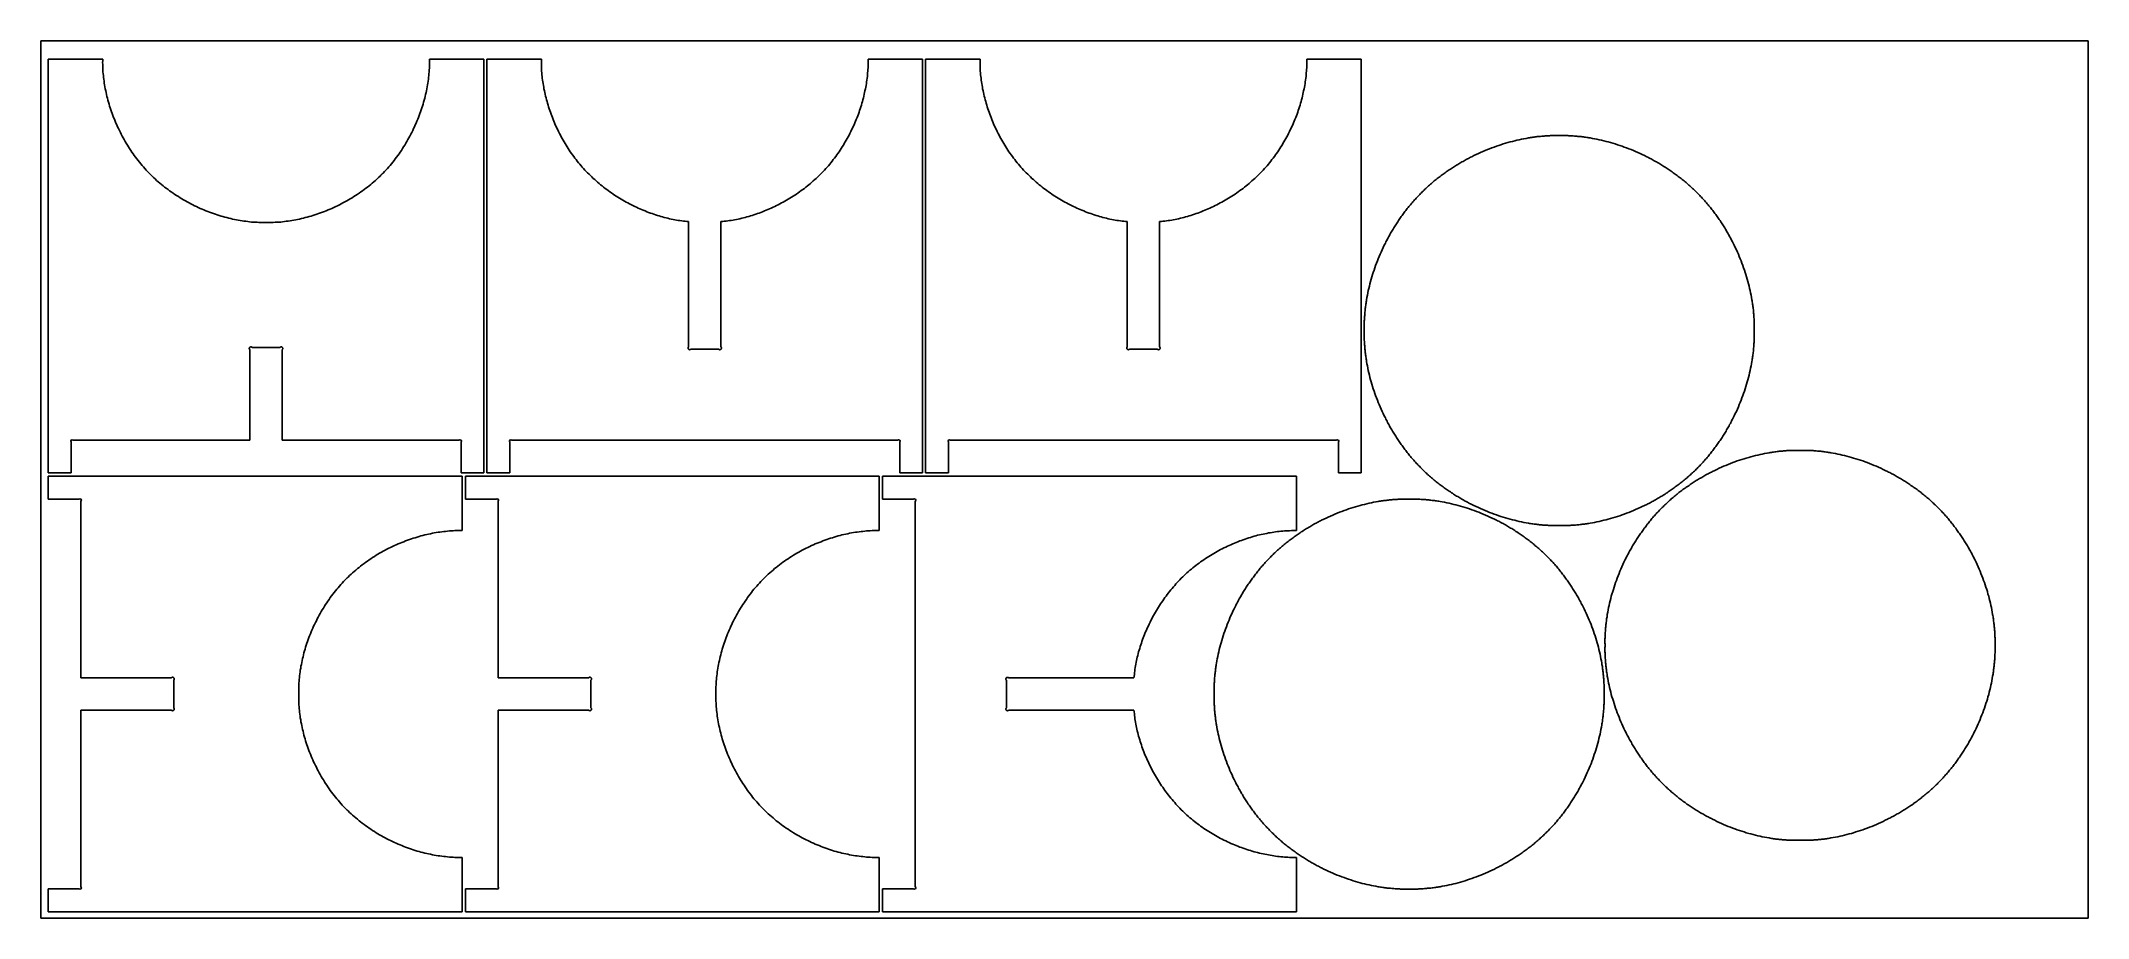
# Model space of a CAD drawing. Header units: millimetres. Extents: x 30777 to 32877, y 4913 to 5813.
import ezdxf

# ---------------------------------------------------------------- set-up
doc = ezdxf.new("R2010")
doc.units = ezdxf.units.MM
doc.layers.add('Predeterminada', color=18, linetype='Continuous', true_color=0x000000)
doc.layers.add('TABURETE_ASPIRE', color=18, linetype='Continuous', true_color=0x4c0000)

msp = doc.modelspace()

# ---------------------------------------------------------------- linework, layer by layer
at = {"layer": 'Predeterminada'}
msp.add_lwpolyline([(30776.9, 4912.8), (32876.9, 4912.8), (32876.9, 5812.8), (30776.9, 5812.8)], close=True, dxfattribs=at)
at = {"layer": 'TABURETE_ASPIRE'}
for p, q in [((30840.2, 5794.1), (30784.3, 5794.1)), ((30784.3, 5794.1), (30784.3, 5403.1)), ((30840.1, 5790.5), (30840.2, 5792.3)), ((30840.2, 5788.6), (30840.1, 5790.5)), ((30840.2, 5792.3), (30840.2, 5794.1)), ((30840.2, 5786.7), (30840.2, 5788.6)), ((30840.3, 5784.8), (30840.2, 5786.7)), ((30840.4, 5783), (30840.3, 5784.8)), ((30840.5, 5781.1), (30840.4, 5783)), ((30840.7, 5779.2), (30840.5, 5781.1)), ((30840.9, 5777.2), (30840.7, 5779.2)), ((30841.1, 5775.3), (30840.9, 5777.2)), ((30841.3, 5773.4), (30841.1, 5775.3)), ((31174.5, 5775.3), (31174.3, 5773.4)), ((31174.7, 5777.2), (31174.5, 5775.3)), ((31174.9, 5779.2), (31174.7, 5777.2)), ((31175, 5781.1), (31174.9, 5779.2)), ((31175.2, 5783), (31175, 5781.1)), ((31175.3, 5784.8), (31175.2, 5783)), ((31175.4, 5788.6), (31175.3, 5786.7)), ((31175.3, 5786.7), (31175.3, 5784.8)), ((31231.2, 5794.1), (31175.4, 5794.1)), ((31175.4, 5794.1), (31175.4, 5792.3)), ((31175.4, 5792.3), (31175.4, 5790.5)), ((31175.4, 5790.5), (31175.4, 5788.6)), ((31231.2, 5403.1), (31231.2, 5794.1)), ((31290.2, 5794.1), (31234.3, 5794.1)), ((31234.3, 5794.1), (31234.3, 5403.1)), ((31290.2, 5792.4), (31290.2, 5794.1)), ((31290.2, 5790.6), (31290.2, 5792.4)), ((31290.2, 5788.9), (31290.2, 5790.6)), ((31290.2, 5787.1), (31290.2, 5788.9)), ((31290.3, 5785.3), (31290.2, 5787.1)), ((31290.4, 5783.5), (31290.3, 5785.3)), ((31290.5, 5781.7), (31290.4, 5783.5)), ((31290.6, 5779.9), (31290.5, 5781.7)), ((31290.8, 5778.1), (31290.6, 5779.9)), ((31291, 5776.3), (31290.8, 5778.1)), ((31291.2, 5774.5), (31291, 5776.3)), ((31624.6, 5776.3), (31624.3, 5774.5)), ((31624.7, 5778.1), (31624.6, 5776.3)), ((31624.9, 5779.9), (31624.7, 5778.1)), ((31625, 5781.7), (31624.9, 5779.9)), ((31625.2, 5783.5), (31625, 5781.7)), ((31625.3, 5785.3), (31625.2, 5783.5)), ((31625.4, 5788.9), (31625.3, 5787.1)), ((31625.3, 5787.1), (31625.3, 5785.3)), ((31681.2, 5794.1), (31625.4, 5794.1)), ((31625.4, 5794.1), (31625.4, 5792.4)), ((31625.4, 5792.4), (31625.4, 5790.6)), ((31625.4, 5790.6), (31625.4, 5788.9)), ((31681.2, 5403.1), (31681.2, 5794.1)), ((31740.2, 5794.1), (31684.3, 5794.1)), ((31684.3, 5794.1), (31684.3, 5403.1)), ((31740.2, 5792.4), (31740.2, 5794.1)), ((31740.2, 5790.6), (31740.2, 5792.4)), ((31740.2, 5788.9), (31740.2, 5790.6)), ((31740.2, 5787.1), (31740.2, 5788.9)), ((31740.3, 5785.3), (31740.2, 5787.1)), ((31740.4, 5783.5), (31740.3, 5785.3)), ((31740.5, 5781.7), (31740.4, 5783.5)), ((31740.6, 5779.9), (31740.5, 5781.7)), ((31740.8, 5778.1), (31740.6, 5779.9)), ((31741, 5776.3), (31740.8, 5778.1)), ((31741.2, 5774.5), (31741, 5776.3)), ((32074.6, 5776.3), (32074.3, 5774.5)), ((32074.7, 5778.1), (32074.6, 5776.3)), ((32074.9, 5779.9), (32074.7, 5778.1)), ((32075, 5781.7), (32074.9, 5779.9)), ((32075.2, 5783.5), (32075, 5781.7)), ((32075.3, 5785.3), (32075.2, 5783.5)), ((32075.4, 5788.9), (32075.3, 5787.1)), ((32075.3, 5787.1), (32075.3, 5785.3)), ((32131.2, 5794.1), (32075.4, 5794.1)), ((32075.4, 5794.1), (32075.4, 5792.4)), ((32075.4, 5792.4), (32075.4, 5790.6)), ((32075.4, 5790.6), (32075.4, 5788.9)), ((32131.2, 5403.1), (32131.2, 5794.1)), ((30841.6, 5771.5), (30841.3, 5773.4)), ((30841.8, 5769.5), (30841.6, 5771.5)), ((30842.2, 5767.6), (30841.8, 5769.5)), ((30842.5, 5765.6), (30842.2, 5767.6)), ((30842.9, 5763.7), (30842.5, 5765.6)), ((30843.3, 5761.7), (30842.9, 5763.7)), ((30843.7, 5759.8), (30843.3, 5761.7)), ((30844.1, 5757.8), (30843.7, 5759.8)), ((30844.6, 5755.9), (30844.1, 5757.8)), ((30845.1, 5753.9), (30844.6, 5755.9)), ((31171, 5755.9), (31170.5, 5753.9)), ((31171.4, 5757.8), (31171, 5755.9)), ((31171.9, 5759.8), (31171.4, 5757.8)), ((31172.3, 5761.7), (31171.9, 5759.8)), ((31172.7, 5763.7), (31172.3, 5761.7)), ((31173.1, 5765.6), (31172.7, 5763.7)), ((31173.4, 5767.6), (31173.1, 5765.6)), ((31173.7, 5769.5), (31173.4, 5767.6)), ((31174, 5771.5), (31173.7, 5769.5)), ((31174.3, 5773.4), (31174, 5771.5)), ((31291.4, 5772.7), (31291.2, 5774.5)), ((31291.7, 5770.9), (31291.4, 5772.7)), ((31292, 5769), (31291.7, 5770.9)), ((31292.3, 5767.2), (31292, 5769)), ((31292.6, 5765.4), (31292.3, 5767.2)), ((31292.9, 5763.5), (31292.6, 5765.4)), ((31293.3, 5761.7), (31292.9, 5763.5)), ((31293.7, 5759.8), (31293.3, 5761.7)), ((31294.1, 5758), (31293.7, 5759.8)), ((31294.6, 5756.1), (31294.1, 5758)), ((31295, 5754.3), (31294.6, 5756.1)), ((31295.5, 5752.4), (31295, 5754.3)), ((31620.5, 5754.3), (31620.1, 5752.4)), ((31621, 5756.1), (31620.5, 5754.3)), ((31621.4, 5758), (31621, 5756.1)), ((31621.8, 5759.8), (31621.4, 5758)), ((31622.2, 5761.7), (31621.8, 5759.8)), ((31622.6, 5763.5), (31622.2, 5761.7)), ((31623, 5765.4), (31622.6, 5763.5)), ((31623.3, 5767.2), (31623, 5765.4)), ((31623.6, 5769), (31623.3, 5767.2)), ((31623.9, 5770.9), (31623.6, 5769)), ((31624.1, 5772.7), (31623.9, 5770.9)), ((31624.3, 5774.5), (31624.1, 5772.7)), ((31741.4, 5772.7), (31741.2, 5774.5)), ((31741.7, 5770.9), (31741.4, 5772.7)), ((31742, 5769), (31741.7, 5770.9)), ((31742.3, 5767.2), (31742, 5769)), ((31742.6, 5765.4), (31742.3, 5767.2)), ((31742.9, 5763.5), (31742.6, 5765.4)), ((31743.3, 5761.7), (31742.9, 5763.5)), ((31743.7, 5759.8), (31743.3, 5761.7)), ((31744.1, 5758), (31743.7, 5759.8)), ((31744.6, 5756.1), (31744.1, 5758)), ((31745, 5754.3), (31744.6, 5756.1)), ((31745.5, 5752.4), (31745, 5754.3)), ((32070.5, 5754.3), (32070.1, 5752.4)), ((32071, 5756.1), (32070.5, 5754.3)), ((32071.4, 5758), (32071, 5756.1)), ((32071.8, 5759.8), (32071.4, 5758)), ((32072.2, 5761.7), (32071.8, 5759.8)), ((32072.6, 5763.5), (32072.2, 5761.7)), ((32073, 5765.4), (32072.6, 5763.5)), ((32073.3, 5767.2), (32073, 5765.4)), ((32073.6, 5769), (32073.3, 5767.2)), ((32073.9, 5770.9), (32073.6, 5769)), ((32074.1, 5772.7), (32073.9, 5770.9)), ((32074.3, 5774.5), (32074.1, 5772.7)), ((30845.6, 5751.9), (30845.1, 5753.9)), ((30846.2, 5750), (30845.6, 5751.9)), ((30846.7, 5748), (30846.2, 5750)), ((30847.3, 5746), (30846.7, 5748)), ((30847.9, 5744.1), (30847.3, 5746)), ((30848.6, 5742.1), (30847.9, 5744.1)), ((30849.3, 5740.2), (30848.6, 5742.1)), ((30850, 5738.2), (30849.3, 5740.2)), ((30850.7, 5736.3), (30850, 5738.2)), ((30851.4, 5734.3), (30850.7, 5736.3)), ((30852.2, 5732.4), (30851.4, 5734.3)), ((31164.1, 5734.3), (31163.4, 5732.4)), ((31164.9, 5736.3), (31164.1, 5734.3)), ((31165.6, 5738.2), (31164.9, 5736.3)), ((31166.3, 5740.2), (31165.6, 5738.2)), ((31167, 5742.1), (31166.3, 5740.2)), ((31167.6, 5744.1), (31167, 5742.1)), ((31168.2, 5746), (31167.6, 5744.1)), ((31168.8, 5748), (31168.2, 5746)), ((31169.4, 5750), (31168.8, 5748)), ((31169.9, 5751.9), (31169.4, 5750)), ((31170.5, 5753.9), (31169.9, 5751.9)), ((31296, 5750.6), (31295.5, 5752.4)), ((31296.5, 5748.8), (31296, 5750.6)), ((31297.1, 5746.9), (31296.5, 5748.8)), ((31297.6, 5745.1), (31297.1, 5746.9)), ((31298.2, 5743.2), (31297.6, 5745.1)), ((31298.8, 5741.4), (31298.2, 5743.2)), ((31299.5, 5739.6), (31298.8, 5741.4)), ((31300.1, 5737.7), (31299.5, 5739.6)), ((31300.8, 5735.9), (31300.1, 5737.7)), ((31301.5, 5734.1), (31300.8, 5735.9)), ((31302.2, 5732.2), (31301.5, 5734.1)), ((31614, 5734.1), (31613.3, 5732.2)), ((31614.7, 5735.9), (31614, 5734.1)), ((31615.4, 5737.7), (31614.7, 5735.9)), ((31616.1, 5739.6), (31615.4, 5737.7)), ((31616.7, 5741.4), (31616.1, 5739.6)), ((31617.3, 5743.2), (31616.7, 5741.4)), ((31617.9, 5745.1), (31617.3, 5743.2)), ((31618.5, 5746.9), (31617.9, 5745.1)), ((31619, 5748.8), (31618.5, 5746.9)), ((31619.6, 5750.6), (31619, 5748.8)), ((31620.1, 5752.4), (31619.6, 5750.6)), ((31746, 5750.6), (31745.5, 5752.4)), ((31746.5, 5748.8), (31746, 5750.6)), ((31747.1, 5746.9), (31746.5, 5748.8)), ((31747.6, 5745.1), (31747.1, 5746.9)), ((31748.2, 5743.2), (31747.6, 5745.1)), ((31748.8, 5741.4), (31748.2, 5743.2)), ((31749.5, 5739.6), (31748.8, 5741.4)), ((31750.1, 5737.7), (31749.5, 5739.6)), ((31750.8, 5735.9), (31750.1, 5737.7)), ((31751.5, 5734.1), (31750.8, 5735.9)), ((31752.2, 5732.2), (31751.5, 5734.1)), ((32064, 5734.1), (32063.3, 5732.2)), ((32064.7, 5735.9), (32064, 5734.1)), ((32065.4, 5737.7), (32064.7, 5735.9)), ((32066.1, 5739.6), (32065.4, 5737.7)), ((32066.7, 5741.4), (32066.1, 5739.6)), ((32067.3, 5743.2), (32066.7, 5741.4)), ((32067.9, 5745.1), (32067.3, 5743.2)), ((32068.5, 5746.9), (32067.9, 5745.1)), ((32069, 5748.8), (32068.5, 5746.9)), ((32069.6, 5750.6), (32069, 5748.8)), ((32070.1, 5752.4), (32069.6, 5750.6)), ((30853, 5730.4), (30852.2, 5732.4)), ((30853.8, 5728.5), (30853, 5730.4)), ((30854.7, 5726.6), (30853.8, 5728.5)), ((30855.5, 5724.7), (30854.7, 5726.6)), ((30856.4, 5722.8), (30855.5, 5724.7)), ((30857.3, 5720.8), (30856.4, 5722.8)), ((30858.3, 5718.9), (30857.3, 5720.8)), ((30859.2, 5717.1), (30858.3, 5718.9)), ((30860.2, 5715.2), (30859.2, 5717.1)), ((30861.2, 5713.3), (30860.2, 5715.2)), ((30862.3, 5711.5), (30861.2, 5713.3)), ((31154.3, 5713.3), (31153.3, 5711.5)), ((31155.3, 5715.2), (31154.3, 5713.3)), ((31156.3, 5717.1), (31155.3, 5715.2)), ((31157.3, 5718.9), (31156.3, 5717.1)), ((31158.2, 5720.8), (31157.3, 5718.9)), ((31159.1, 5722.8), (31158.2, 5720.8)), ((31160, 5724.7), (31159.1, 5722.8)), ((31160.9, 5726.6), (31160, 5724.7)), ((31161.7, 5728.5), (31160.9, 5726.6)), ((31162.6, 5730.4), (31161.7, 5728.5)), ((31163.4, 5732.4), (31162.6, 5730.4)), ((31303, 5730.4), (31302.2, 5732.2)), ((31303.7, 5728.6), (31303, 5730.4)), ((31304.5, 5726.8), (31303.7, 5728.6)), ((31305.3, 5725), (31304.5, 5726.8)), ((31306.2, 5723.2), (31305.3, 5725)), ((31307, 5721.4), (31306.2, 5723.2)), ((31307.9, 5719.7), (31307, 5721.4)), ((31308.8, 5717.9), (31307.9, 5719.7)), ((31309.7, 5716.1), (31308.8, 5717.9)), ((31310.6, 5714.4), (31309.7, 5716.1)), ((31311.6, 5712.6), (31310.6, 5714.4)), ((31312.5, 5710.9), (31311.6, 5712.6)), ((31604, 5712.6), (31603, 5710.9)), ((31604.9, 5714.4), (31604, 5712.6)), ((31605.9, 5716.1), (31604.9, 5714.4)), ((31606.8, 5717.9), (31605.9, 5716.1)), ((31607.7, 5719.7), (31606.8, 5717.9)), ((31608.5, 5721.4), (31607.7, 5719.7)), ((31609.4, 5723.2), (31608.5, 5721.4)), ((31610.2, 5725), (31609.4, 5723.2)), ((31611, 5726.8), (31610.2, 5725)), ((31611.8, 5728.6), (31611, 5726.8)), ((31612.6, 5730.4), (31611.8, 5728.6)), ((31613.3, 5732.2), (31612.6, 5730.4)), ((31753, 5730.4), (31752.2, 5732.2)), ((31753.7, 5728.6), (31753, 5730.4)), ((31754.5, 5726.8), (31753.7, 5728.6)), ((31755.3, 5725), (31754.5, 5726.8)), ((31756.2, 5723.2), (31755.3, 5725)), ((31757, 5721.4), (31756.2, 5723.2)), ((31757.9, 5719.7), (31757, 5721.4)), ((31758.8, 5717.9), (31757.9, 5719.7)), ((31759.7, 5716.1), (31758.8, 5717.9)), ((31760.6, 5714.4), (31759.7, 5716.1)), ((31761.6, 5712.6), (31760.6, 5714.4)), ((31762.5, 5710.9), (31761.6, 5712.6)), ((32054, 5712.6), (32053, 5710.9)), ((32054.9, 5714.4), (32054, 5712.6)), ((32055.9, 5716.1), (32054.9, 5714.4)), ((32056.8, 5717.9), (32055.9, 5716.1)), ((32057.7, 5719.7), (32056.8, 5717.9)), ((32058.5, 5721.4), (32057.7, 5719.7)), ((32059.4, 5723.2), (32058.5, 5721.4)), ((32060.2, 5725), (32059.4, 5723.2)), ((32061, 5726.8), (32060.2, 5725)), ((32061.8, 5728.6), (32061, 5726.8)), ((32062.6, 5730.4), (32061.8, 5728.6)), ((32063.3, 5732.2), (32062.6, 5730.4)), ((30863.3, 5709.6), (30862.3, 5711.5)), ((30864.4, 5707.8), (30863.3, 5709.6)), ((30865.5, 5705.9), (30864.4, 5707.8)), ((30866.6, 5704.1), (30865.5, 5705.9)), ((30867.8, 5702.3), (30866.6, 5704.1)), ((30869, 5700.5), (30867.8, 5702.3)), ((30870.2, 5698.8), (30869, 5700.5)), ((30871.4, 5697), (30870.2, 5698.8)), ((30872.6, 5695.3), (30871.4, 5697)), ((30873.9, 5693.5), (30872.6, 5695.3)), ((30875.2, 5691.8), (30873.9, 5693.5)), ((30876.5, 5690.1), (30875.2, 5691.8)), ((31140.4, 5691.8), (31139.1, 5690.1)), ((31141.7, 5693.5), (31140.4, 5691.8)), ((31142.9, 5695.3), (31141.7, 5693.5)), ((31144.2, 5697), (31142.9, 5695.3)), ((31145.4, 5698.8), (31144.2, 5697)), ((31146.6, 5700.5), (31145.4, 5698.8)), ((31147.8, 5702.3), (31146.6, 5700.5)), ((31148.9, 5704.1), (31147.8, 5702.3)), ((31150, 5705.9), (31148.9, 5704.1)), ((31151.1, 5707.8), (31150, 5705.9)), ((31152.2, 5709.6), (31151.1, 5707.8)), ((31153.3, 5711.5), (31152.2, 5709.6)), ((31313.5, 5709.2), (31312.5, 5710.9)), ((31314.6, 5707.5), (31313.5, 5709.2)), ((31315.6, 5705.7), (31314.6, 5707.5)), ((31316.7, 5704.1), (31315.6, 5705.7)), ((31317.7, 5702.4), (31316.7, 5704.1)), ((31318.8, 5700.7), (31317.7, 5702.4)), ((31319.9, 5699), (31318.8, 5700.7)), ((31321.1, 5697.4), (31319.9, 5699)), ((31322.2, 5695.8), (31321.1, 5697.4)), ((31323.4, 5694.2), (31322.2, 5695.8)), ((31324.6, 5692.6), (31323.4, 5694.2)), ((31325.8, 5691), (31324.6, 5692.6)), ((31591, 5692.6), (31589.7, 5691)), ((31592.2, 5694.2), (31591, 5692.6)), ((31593.3, 5695.8), (31592.2, 5694.2)), ((31594.5, 5697.4), (31593.3, 5695.8)), ((31595.6, 5699), (31594.5, 5697.4)), ((31596.7, 5700.7), (31595.6, 5699)), ((31597.8, 5702.4), (31596.7, 5700.7)), ((31598.9, 5704.1), (31597.8, 5702.4)), ((31600, 5705.7), (31598.9, 5704.1)), ((31601, 5707.5), (31600, 5705.7)), ((31602, 5709.2), (31601, 5707.5)), ((31603, 5710.9), (31602, 5709.2)), ((31763.5, 5709.2), (31762.5, 5710.9)), ((31764.6, 5707.5), (31763.5, 5709.2)), ((31765.6, 5705.7), (31764.6, 5707.5)), ((31766.7, 5704.1), (31765.6, 5705.7)), ((31767.7, 5702.4), (31766.7, 5704.1)), ((31768.8, 5700.7), (31767.7, 5702.4)), ((31769.9, 5699), (31768.8, 5700.7)), ((31771.1, 5697.4), (31769.9, 5699)), ((31772.2, 5695.8), (31771.1, 5697.4)), ((31773.4, 5694.2), (31772.2, 5695.8)), ((31774.6, 5692.6), (31773.4, 5694.2)), ((31775.8, 5691), (31774.6, 5692.6)), ((32041, 5692.6), (32039.7, 5691)), ((32042.2, 5694.2), (32041, 5692.6)), ((32043.3, 5695.8), (32042.2, 5694.2)), ((32044.5, 5697.4), (32043.3, 5695.8)), ((32045.6, 5699), (32044.5, 5697.4)), ((32046.7, 5700.7), (32045.6, 5699)), ((32047.8, 5702.4), (32046.7, 5700.7)), ((32048.9, 5704.1), (32047.8, 5702.4)), ((32050, 5705.7), (32048.9, 5704.1)), ((32051, 5707.5), (32050, 5705.7)), ((32052, 5709.2), (32051, 5707.5)), ((32053, 5710.9), (32052, 5709.2)), ((30877.8, 5688.4), (30876.5, 5690.1)), ((30879.2, 5686.8), (30877.8, 5688.4)), ((30880.6, 5685.1), (30879.2, 5686.8)), ((30882, 5683.5), (30880.6, 5685.1)), ((30883.4, 5681.9), (30882, 5683.5)), ((30884.8, 5680.3), (30883.4, 5681.9)), ((30886.3, 5678.7), (30884.8, 5680.3)), ((30887.8, 5677.2), (30886.3, 5678.7)), ((30888.5, 5676.4), (30887.8, 5677.2)), ((30889.3, 5675.6), (30888.5, 5676.4)), ((30890, 5674.9), (30889.3, 5675.6)), ((30890.8, 5674.1), (30890, 5674.9)), ((30892.4, 5672.6), (30890.8, 5674.1)), ((30893.9, 5671.2), (30892.4, 5672.6)), ((30895.5, 5669.7), (30893.9, 5671.2)), ((31121.6, 5671.2), (31120, 5669.7)), ((31123.2, 5672.6), (31121.6, 5671.2)), ((31124.7, 5674.1), (31123.2, 5672.6)), ((31125.5, 5674.9), (31124.7, 5674.1)), ((31126.3, 5675.6), (31125.5, 5674.9)), ((31127, 5676.4), (31126.3, 5675.6)), ((31127.8, 5677.2), (31127, 5676.4)), ((31129.3, 5678.7), (31127.8, 5677.2)), ((31130.7, 5680.3), (31129.3, 5678.7)), ((31132.2, 5681.9), (31130.7, 5680.3)), ((31133.6, 5683.5), (31132.2, 5681.9)), ((31135, 5685.1), (31133.6, 5683.5)), ((31136.4, 5686.8), (31135, 5685.1)), ((31137.7, 5688.4), (31136.4, 5686.8)), ((31139.1, 5690.1), (31137.7, 5688.4)), ((31327.1, 5689.4), (31325.8, 5691)), ((31328.3, 5687.8), (31327.1, 5689.4)), ((31329.6, 5686.3), (31328.3, 5687.8)), ((31330.9, 5684.8), (31329.6, 5686.3)), ((31332.2, 5683.3), (31330.9, 5684.8)), ((31333.5, 5681.8), (31332.2, 5683.3)), ((31334.9, 5680.3), (31333.5, 5681.8)), ((31336.3, 5678.8), (31334.9, 5680.3)), ((31337.7, 5677.4), (31336.3, 5678.8)), ((31339.1, 5676), (31337.7, 5677.4)), ((31340.5, 5674.6), (31339.1, 5676)), ((31341.9, 5673.2), (31340.5, 5674.6)), ((31343.4, 5671.8), (31341.9, 5673.2)), ((31344.9, 5670.5), (31343.4, 5671.8)), ((31346.4, 5669.1), (31344.9, 5670.5)), ((31570.7, 5670.5), (31569.2, 5669.1)), ((31572.2, 5671.8), (31570.7, 5670.5)), ((31573.7, 5673.2), (31572.2, 5671.8)), ((31575.1, 5674.6), (31573.7, 5673.2)), ((31576.5, 5676), (31575.1, 5674.6)), ((31577.9, 5677.4), (31576.5, 5676)), ((31579.3, 5678.8), (31577.9, 5677.4)), ((31580.7, 5680.3), (31579.3, 5678.8)), ((31582, 5681.8), (31580.7, 5680.3)), ((31583.4, 5683.3), (31582, 5681.8)), ((31584.7, 5684.8), (31583.4, 5683.3)), ((31586, 5686.3), (31584.7, 5684.8)), ((31587.3, 5687.8), (31586, 5686.3)), ((31588.5, 5689.4), (31587.3, 5687.8)), ((31589.7, 5691), (31588.5, 5689.4)), ((31777.1, 5689.4), (31775.8, 5691)), ((31778.3, 5687.8), (31777.1, 5689.4)), ((31779.6, 5686.3), (31778.3, 5687.8)), ((31780.9, 5684.8), (31779.6, 5686.3)), ((31782.2, 5683.3), (31780.9, 5684.8)), ((31783.5, 5681.8), (31782.2, 5683.3)), ((31784.9, 5680.3), (31783.5, 5681.8)), ((31786.3, 5678.8), (31784.9, 5680.3)), ((31787.7, 5677.4), (31786.3, 5678.8)), ((31789.1, 5676), (31787.7, 5677.4)), ((31790.5, 5674.6), (31789.1, 5676)), ((31791.9, 5673.2), (31790.5, 5674.6)), ((31793.4, 5671.8), (31791.9, 5673.2)), ((31794.9, 5670.5), (31793.4, 5671.8)), ((31796.4, 5669.1), (31794.9, 5670.5)), ((32020.7, 5670.5), (32019.2, 5669.1)), ((32022.2, 5671.8), (32020.7, 5670.5)), ((32023.7, 5673.2), (32022.2, 5671.8)), ((32025.1, 5674.6), (32023.7, 5673.2)), ((32026.5, 5676), (32025.1, 5674.6)), ((32027.9, 5677.4), (32026.5, 5676)), ((32029.3, 5678.8), (32027.9, 5677.4)), ((32030.7, 5680.3), (32029.3, 5678.8)), ((32032, 5681.8), (32030.7, 5680.3)), ((32033.4, 5683.3), (32032, 5681.8)), ((32034.7, 5684.8), (32033.4, 5683.3)), ((32036, 5686.3), (32034.7, 5684.8)), ((32037.3, 5687.8), (32036, 5686.3)), ((32038.5, 5689.4), (32037.3, 5687.8)), ((32039.7, 5691), (32038.5, 5689.4)), ((30897.1, 5668.3), (30895.5, 5669.7)), ((30898.7, 5666.9), (30897.1, 5668.3)), ((30900.4, 5665.5), (30898.7, 5666.9)), ((30902.1, 5664.2), (30900.4, 5665.5)), ((30903.7, 5662.9), (30902.1, 5664.2)), ((30905.4, 5661.6), (30903.7, 5662.9)), ((30907.2, 5660.3), (30905.4, 5661.6)), ((30908.9, 5659), (30907.2, 5660.3)), ((30910.6, 5657.8), (30908.9, 5659)), ((30912.4, 5656.5), (30910.6, 5657.8)), ((30914.2, 5655.3), (30912.4, 5656.5)), ((30916, 5654.2), (30914.2, 5655.3)), ((30917.8, 5653), (30916, 5654.2)), ((30919.6, 5651.9), (30917.8, 5653)), ((30921.4, 5650.8), (30919.6, 5651.9)), ((30923.2, 5649.7), (30921.4, 5650.8)), ((30925.1, 5648.6), (30923.2, 5649.7)), ((31092.3, 5649.7), (31090.5, 5648.6)), ((31094.2, 5650.8), (31092.3, 5649.7)), ((31096, 5651.9), (31094.2, 5650.8)), ((31097.8, 5653), (31096, 5651.9)), ((31099.6, 5654.2), (31097.8, 5653)), ((31101.4, 5655.3), (31099.6, 5654.2)), ((31103.2, 5656.5), (31101.4, 5655.3)), ((31104.9, 5657.8), (31103.2, 5656.5)), ((31106.7, 5659), (31104.9, 5657.8)), ((31108.4, 5660.3), (31106.7, 5659)), ((31110.1, 5661.6), (31108.4, 5660.3)), ((31111.8, 5662.9), (31110.1, 5661.6)), ((31113.5, 5664.2), (31111.8, 5662.9)), ((31115.2, 5665.5), (31113.5, 5664.2)), ((31116.8, 5666.9), (31115.2, 5665.5)), ((31118.4, 5668.3), (31116.8, 5666.9)), ((31120, 5669.7), (31118.4, 5668.3)), ((31347.9, 5667.8), (31346.4, 5669.1)), ((31349.4, 5666.5), (31347.9, 5667.8)), ((31350.9, 5665.2), (31349.4, 5666.5)), ((31352.5, 5664), (31350.9, 5665.2)), ((31354.1, 5662.8), (31352.5, 5664)), ((31355.6, 5661.5), (31354.1, 5662.8)), ((31357.2, 5660.3), (31355.6, 5661.5)), ((31358.8, 5659.2), (31357.2, 5660.3)), ((31360.5, 5658), (31358.8, 5659.2)), ((31362.1, 5656.9), (31360.5, 5658)), ((31363.7, 5655.7), (31362.1, 5656.9)), ((31365.4, 5654.6), (31363.7, 5655.7)), ((31367.1, 5653.5), (31365.4, 5654.6)), ((31368.7, 5652.5), (31367.1, 5653.5)), ((31370.4, 5651.4), (31368.7, 5652.5)), ((31372.1, 5650.4), (31370.4, 5651.4)), ((31373.8, 5649.4), (31372.1, 5650.4)), ((31375.5, 5648.4), (31373.8, 5649.4)), ((31541.8, 5649.4), (31540.1, 5648.4)), ((31543.5, 5650.4), (31541.8, 5649.4)), ((31545.2, 5651.4), (31543.5, 5650.4)), ((31546.9, 5652.5), (31545.2, 5651.4)), ((31548.5, 5653.5), (31546.9, 5652.5)), ((31550.2, 5654.6), (31548.5, 5653.5)), ((31551.9, 5655.7), (31550.2, 5654.6)), ((31553.5, 5656.9), (31551.9, 5655.7)), ((31555.1, 5658), (31553.5, 5656.9)), ((31556.8, 5659.2), (31555.1, 5658)), ((31558.4, 5660.3), (31556.8, 5659.2)), ((31560, 5661.5), (31558.4, 5660.3)), ((31561.5, 5662.8), (31560, 5661.5)), ((31563.1, 5664), (31561.5, 5662.8)), ((31564.7, 5665.2), (31563.1, 5664)), ((31566.2, 5666.5), (31564.7, 5665.2)), ((31567.7, 5667.8), (31566.2, 5666.5)), ((31569.2, 5669.1), (31567.7, 5667.8)), ((31797.9, 5667.8), (31796.4, 5669.1)), ((31799.4, 5666.5), (31797.9, 5667.8)), ((31800.9, 5665.2), (31799.4, 5666.5)), ((31802.5, 5664), (31800.9, 5665.2)), ((31804.1, 5662.8), (31802.5, 5664)), ((31805.6, 5661.5), (31804.1, 5662.8)), ((31807.2, 5660.3), (31805.6, 5661.5)), ((31808.8, 5659.2), (31807.2, 5660.3)), ((31810.5, 5658), (31808.8, 5659.2)), ((31812.1, 5656.9), (31810.5, 5658)), ((31813.7, 5655.7), (31812.1, 5656.9)), ((31815.4, 5654.6), (31813.7, 5655.7)), ((31817.1, 5653.5), (31815.4, 5654.6)), ((31818.7, 5652.5), (31817.1, 5653.5)), ((31820.4, 5651.4), (31818.7, 5652.5)), ((31822.1, 5650.4), (31820.4, 5651.4)), ((31823.8, 5649.4), (31822.1, 5650.4)), ((31825.5, 5648.4), (31823.8, 5649.4)), ((31991.8, 5649.4), (31990.1, 5648.4)), ((31993.5, 5650.4), (31991.8, 5649.4)), ((31995.2, 5651.4), (31993.5, 5650.4)), ((31996.9, 5652.5), (31995.2, 5651.4)), ((31998.5, 5653.5), (31996.9, 5652.5)), ((32000.2, 5654.6), (31998.5, 5653.5)), ((32001.9, 5655.7), (32000.2, 5654.6)), ((32003.5, 5656.9), (32001.9, 5655.7)), ((32005.1, 5658), (32003.5, 5656.9)), ((32006.8, 5659.2), (32005.1, 5658)), ((32008.4, 5660.3), (32006.8, 5659.2)), ((32010, 5661.5), (32008.4, 5660.3)), ((32011.5, 5662.8), (32010, 5661.5)), ((32013.1, 5664), (32011.5, 5662.8)), ((32014.7, 5665.2), (32013.1, 5664)), ((32016.2, 5666.5), (32014.7, 5665.2)), ((32017.7, 5667.8), (32016.2, 5666.5)), ((32019.2, 5669.1), (32017.7, 5667.8)), ((30926.9, 5647.6), (30925.1, 5648.6)), ((30928.8, 5646.6), (30926.9, 5647.6)), ((30930.7, 5645.6), (30928.8, 5646.6)), ((30932.6, 5644.6), (30930.7, 5645.6)), ((30934.5, 5643.7), (30932.6, 5644.6)), ((30936.4, 5642.8), (30934.5, 5643.7)), ((30938.3, 5641.9), (30936.4, 5642.8)), ((30940.2, 5641), (30938.3, 5641.9)), ((30942.1, 5640.2), (30940.2, 5641)), ((30944.1, 5639.4), (30942.1, 5640.2)), ((30946, 5638.6), (30944.1, 5639.4)), ((30948, 5637.8), (30946, 5638.6)), ((30949.9, 5637), (30948, 5637.8)), ((30951.8, 5636.3), (30949.9, 5637)), ((30953.8, 5635.6), (30951.8, 5636.3)), ((30955.8, 5635), (30953.8, 5635.6)), ((30957.7, 5634.3), (30955.8, 5635)), ((30959.7, 5633.7), (30957.7, 5634.3)), ((30961.6, 5633.1), (30959.7, 5633.7)), ((30963.6, 5632.5), (30961.6, 5633.1)), ((30965.6, 5632), (30963.6, 5632.5)), ((30967.5, 5631.5), (30965.6, 5632)), ((30969.5, 5631), (30967.5, 5631.5)), ((30971.5, 5630.5), (30969.5, 5631)), ((30973.4, 5630), (30971.5, 5630.5)), ((30975.4, 5629.6), (30973.4, 5630)), ((30977.3, 5629.2), (30975.4, 5629.6)), ((30979.3, 5628.9), (30977.3, 5629.2)), ((30981.2, 5628.5), (30979.3, 5628.9)), ((30983.2, 5628.2), (30981.2, 5628.5)), ((30985.1, 5627.9), (30983.2, 5628.2)), ((31032.4, 5628.2), (31030.5, 5627.9)), ((31034.3, 5628.5), (31032.4, 5628.2)), ((31036.3, 5628.9), (31034.3, 5628.5)), ((31038.2, 5629.2), (31036.3, 5628.9)), ((31040.2, 5629.6), (31038.2, 5629.2)), ((31042.1, 5630), (31040.2, 5629.6)), ((31044.1, 5630.5), (31042.1, 5630)), ((31046.1, 5631), (31044.1, 5630.5)), ((31048, 5631.5), (31046.1, 5631)), ((31050, 5632), (31048, 5631.5)), ((31051.9, 5632.5), (31050, 5632)), ((31053.9, 5633.1), (31051.9, 5632.5)), ((31055.9, 5633.7), (31053.9, 5633.1)), ((31057.8, 5634.3), (31055.9, 5633.7)), ((31059.8, 5635), (31057.8, 5634.3)), ((31061.7, 5635.6), (31059.8, 5635)), ((31063.7, 5636.3), (31061.7, 5635.6)), ((31065.7, 5637), (31063.7, 5636.3)), ((31067.6, 5637.8), (31065.7, 5637)), ((31069.5, 5638.6), (31067.6, 5637.8)), ((31071.5, 5639.4), (31069.5, 5638.6)), ((31073.4, 5640.2), (31071.5, 5639.4)), ((31075.3, 5641), (31073.4, 5640.2)), ((31077.3, 5641.9), (31075.3, 5641)), ((31079.2, 5642.8), (31077.3, 5641.9)), ((31081.1, 5643.7), (31079.2, 5642.8)), ((31083, 5644.6), (31081.1, 5643.7)), ((31084.9, 5645.6), (31083, 5644.6)), ((31086.7, 5646.6), (31084.9, 5645.6)), ((31088.6, 5647.6), (31086.7, 5646.6)), ((31090.5, 5648.6), (31088.6, 5647.6)), ((31377.2, 5647.5), (31375.5, 5648.4)), ((31379, 5646.5), (31377.2, 5647.5)), ((31380.7, 5645.6), (31379, 5646.5)), ((31382.5, 5644.7), (31380.7, 5645.6)), ((31384.2, 5643.8), (31382.5, 5644.7)), ((31386, 5643), (31384.2, 5643.8)), ((31387.7, 5642.1), (31386, 5643)), ((31389.5, 5641.3), (31387.7, 5642.1)), ((31391.3, 5640.5), (31389.5, 5641.3)), ((31393, 5639.7), (31391.3, 5640.5)), ((31394.8, 5639), (31393, 5639.7)), ((31396.6, 5638.3), (31394.8, 5639)), ((31398.4, 5637.6), (31396.6, 5638.3)), ((31400.2, 5636.9), (31398.4, 5637.6)), ((31402, 5636.2), (31400.2, 5636.9)), ((31403.8, 5635.6), (31402, 5636.2)), ((31405.6, 5635), (31403.8, 5635.6)), ((31407.4, 5634.4), (31405.6, 5635)), ((31409.2, 5633.8), (31407.4, 5634.4)), ((31411, 5633.2), (31409.2, 5633.8)), ((31412.8, 5632.7), (31411, 5633.2)), ((31414.6, 5632.2), (31412.8, 5632.7)), ((31416.3, 5631.7), (31414.6, 5632.2)), ((31418.1, 5631.2), (31416.3, 5631.7)), ((31419.9, 5630.8), (31418.1, 5631.2)), ((31421.7, 5630.4), (31419.9, 5630.8)), ((31423.5, 5630), (31421.7, 5630.4)), ((31425.3, 5629.6), (31423.5, 5630)), ((31427.1, 5629.3), (31425.3, 5629.6)), ((31428.9, 5629), (31427.1, 5629.3)), ((31430.7, 5628.7), (31428.9, 5629)), ((31432.4, 5628.4), (31430.7, 5628.7)), ((31434.2, 5628.2), (31432.4, 5628.4)), ((31436, 5627.9), (31434.2, 5628.2)), ((31481.5, 5628.2), (31479.7, 5627.9)), ((31483.2, 5628.4), (31481.5, 5628.2)), ((31485, 5628.7), (31483.2, 5628.4)), ((31486.8, 5629), (31485, 5628.7)), ((31488.5, 5629.3), (31486.8, 5629)), ((31490.3, 5629.6), (31488.5, 5629.3)), ((31492.1, 5630), (31490.3, 5629.6)), ((31493.9, 5630.4), (31492.1, 5630)), ((31495.7, 5630.8), (31493.9, 5630.4)), ((31497.5, 5631.2), (31495.7, 5630.8)), ((31499.3, 5631.7), (31497.5, 5631.2)), ((31501.1, 5632.2), (31499.3, 5631.7)), ((31502.9, 5632.7), (31501.1, 5632.2)), ((31504.7, 5633.2), (31502.9, 5632.7)), ((31506.5, 5633.8), (31504.7, 5633.2)), ((31508.3, 5634.4), (31506.5, 5633.8)), ((31510.1, 5635), (31508.3, 5634.4)), ((31511.9, 5635.6), (31510.1, 5635)), ((31513.7, 5636.2), (31511.9, 5635.6)), ((31515.5, 5636.9), (31513.7, 5636.2)), ((31517.2, 5637.6), (31515.5, 5636.9)), ((31519, 5638.3), (31517.2, 5637.6)), ((31520.8, 5639), (31519, 5638.3)), ((31522.6, 5639.7), (31520.8, 5639)), ((31524.4, 5640.5), (31522.6, 5639.7)), ((31526.1, 5641.3), (31524.4, 5640.5)), ((31527.9, 5642.1), (31526.1, 5641.3)), ((31529.7, 5643), (31527.9, 5642.1)), ((31531.4, 5643.8), (31529.7, 5643)), ((31533.2, 5644.7), (31531.4, 5643.8)), ((31534.9, 5645.6), (31533.2, 5644.7)), ((31536.6, 5646.5), (31534.9, 5645.6)), ((31538.4, 5647.5), (31536.6, 5646.5)), ((31540.1, 5648.4), (31538.4, 5647.5)), ((31827.2, 5647.5), (31825.5, 5648.4)), ((31829, 5646.5), (31827.2, 5647.5)), ((31830.7, 5645.6), (31829, 5646.5)), ((31832.5, 5644.7), (31830.7, 5645.6)), ((31834.2, 5643.8), (31832.5, 5644.7)), ((31836, 5643), (31834.2, 5643.8)), ((31837.7, 5642.1), (31836, 5643)), ((31839.5, 5641.3), (31837.7, 5642.1)), ((31841.3, 5640.5), (31839.5, 5641.3)), ((31843, 5639.7), (31841.3, 5640.5)), ((31844.8, 5639), (31843, 5639.7)), ((31846.6, 5638.3), (31844.8, 5639)), ((31848.4, 5637.6), (31846.6, 5638.3)), ((31850.2, 5636.9), (31848.4, 5637.6)), ((31852, 5636.2), (31850.2, 5636.9)), ((31853.8, 5635.6), (31852, 5636.2)), ((31855.6, 5635), (31853.8, 5635.6)), ((31857.4, 5634.4), (31855.6, 5635)), ((31859.2, 5633.8), (31857.4, 5634.4)), ((31861, 5633.2), (31859.2, 5633.8)), ((31862.8, 5632.7), (31861, 5633.2)), ((31864.6, 5632.2), (31862.8, 5632.7)), ((31866.3, 5631.7), (31864.6, 5632.2)), ((31868.1, 5631.2), (31866.3, 5631.7)), ((31869.9, 5630.8), (31868.1, 5631.2)), ((31871.7, 5630.4), (31869.9, 5630.8)), ((31873.5, 5630), (31871.7, 5630.4)), ((31875.3, 5629.6), (31873.5, 5630)), ((31877.1, 5629.3), (31875.3, 5629.6)), ((31878.9, 5629), (31877.1, 5629.3)), ((31880.7, 5628.7), (31878.9, 5629)), ((31882.4, 5628.4), (31880.7, 5628.7)), ((31884.2, 5628.2), (31882.4, 5628.4)), ((31886, 5627.9), (31884.2, 5628.2)), ((31931.5, 5628.2), (31929.7, 5627.9)), ((31933.2, 5628.4), (31931.5, 5628.2)), ((31935, 5628.7), (31933.2, 5628.4)), ((31936.8, 5629), (31935, 5628.7)), ((31938.5, 5629.3), (31936.8, 5629)), ((31940.3, 5629.6), (31938.5, 5629.3)), ((31942.1, 5630), (31940.3, 5629.6)), ((31943.9, 5630.4), (31942.1, 5630)), ((31945.7, 5630.8), (31943.9, 5630.4)), ((31947.5, 5631.2), (31945.7, 5630.8)), ((31949.3, 5631.7), (31947.5, 5631.2)), ((31951.1, 5632.2), (31949.3, 5631.7)), ((31952.9, 5632.7), (31951.1, 5632.2)), ((31954.7, 5633.2), (31952.9, 5632.7)), ((31956.5, 5633.8), (31954.7, 5633.2)), ((31958.3, 5634.4), (31956.5, 5633.8)), ((31960.1, 5635), (31958.3, 5634.4)), ((31961.9, 5635.6), (31960.1, 5635)), ((31963.7, 5636.2), (31961.9, 5635.6)), ((31965.5, 5636.9), (31963.7, 5636.2)), ((31967.2, 5637.6), (31965.5, 5636.9)), ((31969, 5638.3), (31967.2, 5637.6)), ((31970.8, 5639), (31969, 5638.3)), ((31972.6, 5639.7), (31970.8, 5639)), ((31974.4, 5640.5), (31972.6, 5639.7)), ((31976.1, 5641.3), (31974.4, 5640.5)), ((31977.9, 5642.1), (31976.1, 5641.3)), ((31979.7, 5643), (31977.9, 5642.1)), ((31981.4, 5643.8), (31979.7, 5643)), ((31983.2, 5644.7), (31981.4, 5643.8)), ((31984.9, 5645.6), (31983.2, 5644.7)), ((31986.6, 5646.5), (31984.9, 5645.6)), ((31988.4, 5647.5), (31986.6, 5646.5)), ((31990.1, 5648.4), (31988.4, 5647.5)), ((30987, 5627.7), (30985.1, 5627.9)), ((30989, 5627.4), (30987, 5627.7)), ((30990.9, 5627.2), (30989, 5627.4)), ((30992.8, 5627), (30990.9, 5627.2)), ((30994.7, 5626.9), (30992.8, 5627)), ((30996.6, 5626.8), (30994.7, 5626.9)), ((30998.5, 5626.7), (30996.6, 5626.8)), ((31000.4, 5626.6), (30998.5, 5626.7)), ((31002.2, 5626.5), (31000.4, 5626.6)), ((31004.1, 5626.5), (31002.2, 5626.5)), ((31005.9, 5626.5), (31004.1, 5626.5)), ((31007.8, 5626.6), (31005.9, 5626.5)), ((31009.6, 5626.5), (31007.8, 5626.6)), ((31011.5, 5626.5), (31009.6, 5626.5)), ((31013.3, 5626.5), (31011.5, 5626.5)), ((31015.2, 5626.6), (31013.3, 5626.5)), ((31017.1, 5626.7), (31015.2, 5626.6)), ((31019, 5626.8), (31017.1, 5626.7)), ((31020.9, 5626.9), (31019, 5626.8)), ((31022.8, 5627), (31020.9, 5626.9)), ((31024.7, 5627.2), (31022.8, 5627)), ((31026.6, 5627.4), (31024.7, 5627.2)), ((31028.5, 5627.7), (31026.6, 5627.4)), ((31030.5, 5627.9), (31028.5, 5627.7)), ((31437.7, 5627.7), (31436, 5627.9)), ((31439.5, 5627.6), (31437.7, 5627.7)), ((31441.2, 5627.4), (31439.5, 5627.6)), ((31441.2, 5498.9), (31441.2, 5627.4)), ((31476.2, 5627.6), (31474.4, 5627.4)), ((31474.4, 5627.4), (31474.4, 5498.9)), ((31477.9, 5627.7), (31476.2, 5627.6)), ((31479.7, 5627.9), (31477.9, 5627.7)), ((31887.7, 5627.7), (31886, 5627.9)), ((31889.5, 5627.6), (31887.7, 5627.7)), ((31891.2, 5627.4), (31889.5, 5627.6)), ((31891.2, 5498.9), (31891.2, 5627.4)), ((31926.2, 5627.6), (31924.4, 5627.4)), ((31924.4, 5627.4), (31924.4, 5498.9)), ((31927.9, 5627.7), (31926.2, 5627.6)), ((31929.7, 5627.9), (31927.9, 5627.7)), ((30990.6, 5497.4), (30990.7, 5497.5)), ((30990.6, 5497.2), (30990.6, 5497.4)), ((30990.6, 5497), (30990.6, 5497.2)), ((30990.7, 5496.9), (30990.6, 5497)), ((30990.7, 5497.9), (30990.8, 5498)), ((30990.7, 5497.7), (30990.7, 5497.9)), ((30990.7, 5497.5), (30990.7, 5497.7)), ((30990.7, 5496.7), (30990.7, 5496.9)), ((30990.7, 5496.5), (30990.7, 5496.7)), ((30990.8, 5496.4), (30990.7, 5496.5)), ((30990.8, 5498), (30990.9, 5498.2)), ((30990.9, 5496.2), (30990.8, 5496.4)), ((30990.9, 5498.2), (30991, 5498.3)), ((30991, 5496.1), (30990.9, 5496.2)), ((30991, 5498.3), (30991.1, 5498.4)), ((30991.1, 5496), (30991, 5496.1)), ((30991.1, 5498.4), (30991.2, 5498.5)), ((30991.1, 5403.1), (30991.1, 5496)), ((30991.2, 5498.5), (30991.3, 5498.6)), ((30991.3, 5498.6), (30991.5, 5498.7)), ((30991.5, 5498.7), (30991.6, 5498.7)), ((30991.6, 5498.7), (30991.8, 5498.8)), ((30991.8, 5498.8), (30991.9, 5498.8)), ((30991.9, 5498.8), (30992.1, 5498.9)), ((30992.1, 5498.9), (30992.3, 5498.9)), ((30992.3, 5498.9), (30992.5, 5498.9)), ((30992.5, 5498.9), (30992.6, 5498.8)), ((30992.6, 5498.8), (30992.8, 5498.8)), ((30992.8, 5498.8), (30993, 5498.7)), ((30993, 5498.7), (30993.1, 5498.7)), ((30993.1, 5498.7), (30993.2, 5498.6)), ((30993.2, 5498.6), (30993.4, 5498.5)), ((30993.4, 5498.5), (30993.5, 5498.4)), ((30993.5, 5498.4), (31022.1, 5498.4)), ((31022.1, 5498.4), (31022.2, 5498.5)), ((31022.2, 5498.5), (31022.3, 5498.6)), ((31022.3, 5498.6), (31022.4, 5498.7)), ((31022.4, 5498.7), (31022.6, 5498.7)), ((31022.6, 5498.7), (31022.8, 5498.8)), ((31022.8, 5498.8), (31022.9, 5498.8)), ((31022.9, 5498.8), (31023.1, 5498.9)), ((31023.1, 5498.9), (31023.3, 5498.9)), ((31023.3, 5498.9), (31023.4, 5498.9)), ((31023.4, 5498.9), (31023.6, 5498.8)), ((31023.6, 5498.8), (31023.8, 5498.8)), ((31023.8, 5498.8), (31023.9, 5498.7)), ((31023.9, 5498.7), (31024.1, 5498.7)), ((31024.1, 5498.7), (31024.2, 5498.6)), ((31024.2, 5498.6), (31024.3, 5498.5)), ((31024.3, 5498.5), (31024.4, 5498.4)), ((31024.4, 5498.4), (31024.6, 5498.3)), ((31024.6, 5496.1), (31024.4, 5496)), ((31024.4, 5496), (31024.4, 5403.1)), ((31024.6, 5498.3), (31024.7, 5498.2)), ((31024.7, 5496.2), (31024.6, 5496.1)), ((31024.7, 5498.2), (31024.7, 5498)), ((31024.7, 5498), (31024.8, 5497.9)), ((31024.8, 5496.5), (31024.7, 5496.4)), ((31024.7, 5496.4), (31024.7, 5496.2)), ((31024.8, 5497.9), (31024.9, 5497.7)), ((31024.9, 5496.7), (31024.8, 5496.5)), ((31024.9, 5497.7), (31024.9, 5497.5)), ((31024.9, 5497.5), (31024.9, 5497.4)), ((31024.9, 5497.4), (31024.9, 5497.2)), ((31024.9, 5497.2), (31024.9, 5497)), ((31024.9, 5497), (31024.9, 5496.9)), ((31024.9, 5496.9), (31024.9, 5496.7)), ((31440.7, 5497.9), (31440.8, 5498)), ((31440.7, 5497.7), (31440.7, 5497.9)), ((31440.7, 5497.5), (31440.7, 5497.7)), ((31440.8, 5497.3), (31440.7, 5497.5)), ((31440.8, 5498.4), (31440.9, 5498.5)), ((31440.8, 5498.2), (31440.8, 5498.4)), ((31440.8, 5498), (31440.8, 5498.2)), ((31440.8, 5497.2), (31440.8, 5497.3)), ((31440.8, 5497), (31440.8, 5497.2)), ((31440.9, 5496.9), (31440.8, 5497)), ((31440.9, 5498.5), (31441, 5498.6)), ((31441, 5496.7), (31440.9, 5496.9)), ((31441, 5498.6), (31441.1, 5498.8)), ((31441.1, 5496.6), (31441, 5496.7)), ((31441.1, 5498.8), (31441.2, 5498.9)), ((31441.2, 5496.5), (31441.1, 5496.6)), ((31441.3, 5496.4), (31441.2, 5496.5)), ((31441.4, 5496.3), (31441.3, 5496.4)), ((31441.6, 5496.2), (31441.4, 5496.3)), ((31441.7, 5496.1), (31441.6, 5496.2)), ((31441.9, 5496.1), (31441.7, 5496.1)), ((31442, 5496.1), (31441.9, 5496.1)), ((31442.2, 5496), (31442, 5496.1)), ((31442.4, 5496), (31442.2, 5496)), ((31442.6, 5496), (31442.4, 5496)), ((31442.7, 5496.1), (31442.6, 5496)), ((31442.9, 5496.1), (31442.7, 5496.1)), ((31443.1, 5496.1), (31442.9, 5496.1)), ((31443.2, 5496.2), (31443.1, 5496.1)), ((31443.3, 5496.3), (31443.2, 5496.2)), ((31443.5, 5496.4), (31443.3, 5496.3)), ((31443.6, 5496.5), (31443.5, 5496.4)), ((31472.1, 5496.5), (31443.6, 5496.5)), ((31472.2, 5496.4), (31472.1, 5496.5)), ((31472.3, 5496.3), (31472.2, 5496.4)), ((31472.4, 5496.2), (31472.3, 5496.3)), ((31472.6, 5496.1), (31472.4, 5496.2)), ((31472.8, 5496.1), (31472.6, 5496.1)), ((31472.9, 5496.1), (31472.8, 5496.1)), ((31473.1, 5496), (31472.9, 5496.1)), ((31473.3, 5496), (31473.1, 5496)), ((31473.4, 5496), (31473.3, 5496)), ((31473.6, 5496.1), (31473.4, 5496)), ((31473.8, 5496.1), (31473.6, 5496.1)), ((31473.9, 5496.1), (31473.8, 5496.1)), ((31474.1, 5496.2), (31473.9, 5496.1)), ((31474.2, 5496.3), (31474.1, 5496.2)), ((31474.3, 5496.4), (31474.2, 5496.3)), ((31474.4, 5496.5), (31474.3, 5496.4)), ((31474.4, 5498.9), (31474.6, 5498.8)), ((31474.6, 5496.6), (31474.4, 5496.5)), ((31474.6, 5498.8), (31474.7, 5498.6)), ((31474.7, 5496.7), (31474.6, 5496.6)), ((31474.7, 5498.6), (31474.7, 5498.5)), ((31474.7, 5498.5), (31474.8, 5498.4)), ((31474.8, 5497), (31474.7, 5496.9)), ((31474.7, 5496.9), (31474.7, 5496.7)), ((31474.8, 5498.4), (31474.9, 5498.2)), ((31474.9, 5497.2), (31474.8, 5497)), ((31474.9, 5498.2), (31474.9, 5498)), ((31474.9, 5498), (31474.9, 5497.9)), ((31474.9, 5497.9), (31474.9, 5497.7)), ((31474.9, 5497.7), (31474.9, 5497.5)), ((31474.9, 5497.5), (31474.9, 5497.3)), ((31474.9, 5497.3), (31474.9, 5497.2)), ((31890.7, 5497.9), (31890.8, 5498)), ((31890.7, 5497.7), (31890.7, 5497.9)), ((31890.7, 5497.5), (31890.7, 5497.7)), ((31890.8, 5497.3), (31890.7, 5497.5)), ((31890.8, 5498.4), (31890.9, 5498.5)), ((31890.8, 5498.2), (31890.8, 5498.4)), ((31890.8, 5498), (31890.8, 5498.2)), ((31890.8, 5497.2), (31890.8, 5497.3)), ((31890.8, 5497), (31890.8, 5497.2)), ((31890.9, 5496.9), (31890.8, 5497)), ((31890.9, 5498.5), (31891, 5498.6)), ((31891, 5496.7), (31890.9, 5496.9)), ((31891, 5498.6), (31891.1, 5498.8)), ((31891.1, 5496.6), (31891, 5496.7)), ((31891.1, 5498.8), (31891.2, 5498.9)), ((31891.2, 5496.5), (31891.1, 5496.6)), ((31891.3, 5496.4), (31891.2, 5496.5)), ((31891.4, 5496.3), (31891.3, 5496.4)), ((31891.6, 5496.2), (31891.4, 5496.3)), ((31891.7, 5496.1), (31891.6, 5496.2)), ((31891.9, 5496.1), (31891.7, 5496.1)), ((31892, 5496.1), (31891.9, 5496.1)), ((31892.2, 5496), (31892, 5496.1)), ((31892.4, 5496), (31892.2, 5496)), ((31892.6, 5496), (31892.4, 5496)), ((31892.7, 5496.1), (31892.6, 5496)), ((31892.9, 5496.1), (31892.7, 5496.1)), ((31893.1, 5496.1), (31892.9, 5496.1)), ((31893.2, 5496.2), (31893.1, 5496.1)), ((31893.3, 5496.3), (31893.2, 5496.2)), ((31893.5, 5496.4), (31893.3, 5496.3)), ((31893.6, 5496.5), (31893.5, 5496.4)), ((31922.1, 5496.5), (31893.6, 5496.5)), ((31922.2, 5496.4), (31922.1, 5496.5)), ((31922.3, 5496.3), (31922.2, 5496.4)), ((31922.4, 5496.2), (31922.3, 5496.3)), ((31922.6, 5496.1), (31922.4, 5496.2)), ((31922.8, 5496.1), (31922.6, 5496.1)), ((31922.9, 5496.1), (31922.8, 5496.1)), ((31923.1, 5496), (31922.9, 5496.1)), ((31923.3, 5496), (31923.1, 5496)), ((31923.4, 5496), (31923.3, 5496)), ((31923.6, 5496.1), (31923.4, 5496)), ((31923.8, 5496.1), (31923.6, 5496.1)), ((31923.9, 5496.1), (31923.8, 5496.1)), ((31924.1, 5496.2), (31923.9, 5496.1)), ((31924.2, 5496.3), (31924.1, 5496.2)), ((31924.3, 5496.4), (31924.2, 5496.3)), ((31924.4, 5496.5), (31924.3, 5496.4)), ((31924.4, 5498.9), (31924.6, 5498.8)), ((31924.6, 5496.6), (31924.4, 5496.5)), ((31924.6, 5498.8), (31924.7, 5498.6)), ((31924.7, 5496.7), (31924.6, 5496.6)), ((31924.7, 5498.6), (31924.7, 5498.5)), ((31924.7, 5498.5), (31924.8, 5498.4)), ((31924.8, 5497), (31924.7, 5496.9)), ((31924.7, 5496.9), (31924.7, 5496.7)), ((31924.8, 5498.4), (31924.9, 5498.2)), ((31924.9, 5497.2), (31924.8, 5497)), ((31924.9, 5498.2), (31924.9, 5498)), ((31924.9, 5498), (31924.9, 5497.9)), ((31924.9, 5497.9), (31924.9, 5497.7)), ((31924.9, 5497.7), (31924.9, 5497.5)), ((31924.9, 5497.5), (31924.9, 5497.3)), ((31924.9, 5497.3), (31924.9, 5497.2)), ((30784.3, 5403.1), (30784.3, 5369.6)), ((30807.8, 5369.6), (30807.8, 5401)), ((30809.9, 5403.1), (30991.1, 5403.1)), ((31024.4, 5403.1), (31205.6, 5403.1)), ((31207.8, 5401), (31207.8, 5369.6)), ((31231.2, 5369.6), (31231.2, 5403.1)), ((31234.3, 5403.1), (31234.3, 5369.6)), ((31257.8, 5369.6), (31257.8, 5401)), ((31259.9, 5403.1), (31655.6, 5403.1)), ((31657.8, 5401), (31657.8, 5369.6)), ((31681.2, 5369.6), (31681.2, 5403.1)), ((31684.3, 5403.1), (31684.3, 5369.6)), ((31707.8, 5369.6), (31707.8, 5401)), ((31709.9, 5403.1), (32105.6, 5403.1)), ((32107.8, 5401), (32107.8, 5369.6)), ((32131.2, 5369.6), (32131.2, 5403.1)), ((30784.3, 5369.6), (30807.8, 5369.6)), ((30817.8, 5366.1), (30784.3, 5366.1)), ((30784.3, 5366.1), (30784.3, 5342.7)), ((31208.9, 5366.1), (30817.8, 5366.1)), ((31207.8, 5369.6), (31231.2, 5369.6)), ((31208.9, 5310.3), (31208.9, 5366.1)), ((31245.8, 5366.1), (31212.3, 5366.1)), ((31212.3, 5366.1), (31212.3, 5342.7)), ((31234.3, 5369.6), (31257.8, 5369.6)), ((31636.9, 5366.1), (31245.8, 5366.1)), ((31636.9, 5310.3), (31636.9, 5366.1)), ((31673.8, 5366.1), (31640.3, 5366.1)), ((31640.3, 5366.1), (31640.3, 5342.7)), ((31657.8, 5369.6), (31681.2, 5369.6)), ((32064.9, 5366.1), (31673.8, 5366.1)), ((31684.3, 5369.6), (31707.8, 5369.6)), ((32064.9, 5310.3), (32064.9, 5366.1)), ((32107.8, 5369.6), (32131.2, 5369.6)), ((30784.3, 5342.7), (30815.7, 5342.7)), ((30817.8, 5340.6), (30817.8, 5159.4)), ((31212.3, 5342.7), (31243.7, 5342.7)), ((31245.8, 5340.6), (31245.8, 5159.4)), ((31640.3, 5342.7), (31671.7, 5342.7)), ((31673.8, 5340.6), (31673.8, 4944.8)), ((31131.8, 5291.2), (31133.7, 5292.2)), ((31133.7, 5292.2), (31135.6, 5293.1)), ((31135.6, 5293.1), (31137.5, 5294.1)), ((31137.5, 5294.1), (31139.4, 5294.9)), ((31139.4, 5294.9), (31141.3, 5295.8)), ((31141.3, 5295.8), (31143.2, 5296.7)), ((31143.2, 5296.7), (31145.2, 5297.5)), ((31145.2, 5297.5), (31147.1, 5298.3)), ((31147.1, 5298.3), (31149.1, 5299)), ((31149.1, 5299), (31151, 5299.8)), ((31151, 5299.8), (31153, 5300.5)), ((31153, 5300.5), (31154.9, 5301.2)), ((31154.9, 5301.2), (31156.9, 5301.9)), ((31156.9, 5301.9), (31158.8, 5302.5)), ((31158.8, 5302.5), (31160.8, 5303.1)), ((31160.8, 5303.1), (31162.7, 5303.7)), ((31162.7, 5303.7), (31164.7, 5304.3)), ((31164.7, 5304.3), (31166.7, 5304.9)), ((31166.7, 5304.9), (31168.6, 5305.4)), ((31168.6, 5305.4), (31170.6, 5305.9)), ((31170.6, 5305.9), (31172.6, 5306.3)), ((31172.6, 5306.3), (31174.5, 5306.8)), ((31174.5, 5306.8), (31176.5, 5307.2)), ((31176.5, 5307.2), (31178.4, 5307.6)), ((31178.4, 5307.6), (31180.4, 5308)), ((31180.4, 5308), (31182.3, 5308.3)), ((31182.3, 5308.3), (31184.3, 5308.6)), ((31184.3, 5308.6), (31186.2, 5308.9)), ((31186.2, 5308.9), (31188.1, 5309.2)), ((31188.1, 5309.2), (31190.1, 5309.4)), ((31190.1, 5309.4), (31192, 5309.6)), ((31192, 5309.6), (31193.9, 5309.8)), ((31193.9, 5309.8), (31195.8, 5310)), ((31195.8, 5310), (31197.7, 5310.1)), ((31197.7, 5310.1), (31199.6, 5310.2)), ((31199.6, 5310.2), (31201.5, 5310.3)), ((31201.5, 5310.3), (31203.3, 5310.3)), ((31203.3, 5310.3), (31205.2, 5310.3)), ((31205.2, 5310.3), (31207, 5310.3)), ((31207, 5310.3), (31208.9, 5310.3)), ((31559.8, 5291.2), (31561.7, 5292.2)), ((31561.7, 5292.2), (31563.6, 5293.1)), ((31563.6, 5293.1), (31565.5, 5294.1)), ((31565.5, 5294.1), (31567.4, 5294.9)), ((31567.4, 5294.9), (31569.3, 5295.8)), ((31569.3, 5295.8), (31571.2, 5296.7)), ((31571.2, 5296.7), (31573.2, 5297.5)), ((31573.2, 5297.5), (31575.1, 5298.3)), ((31575.1, 5298.3), (31577.1, 5299)), ((31577.1, 5299), (31579, 5299.8)), ((31579, 5299.8), (31581, 5300.5)), ((31581, 5300.5), (31582.9, 5301.2)), ((31582.9, 5301.2), (31584.9, 5301.9)), ((31584.9, 5301.9), (31586.8, 5302.5)), ((31586.8, 5302.5), (31588.8, 5303.1)), ((31588.8, 5303.1), (31590.7, 5303.7)), ((31590.7, 5303.7), (31592.7, 5304.3)), ((31592.7, 5304.3), (31594.7, 5304.9)), ((31594.7, 5304.9), (31596.6, 5305.4)), ((31596.6, 5305.4), (31598.6, 5305.9)), ((31598.6, 5305.9), (31600.6, 5306.3)), ((31600.6, 5306.3), (31602.5, 5306.8)), ((31602.5, 5306.8), (31604.5, 5307.2)), ((31604.5, 5307.2), (31606.4, 5307.6)), ((31606.4, 5307.6), (31608.4, 5308)), ((31608.4, 5308), (31610.3, 5308.3)), ((31610.3, 5308.3), (31612.3, 5308.6)), ((31612.3, 5308.6), (31614.2, 5308.9)), ((31614.2, 5308.9), (31616.1, 5309.2)), ((31616.1, 5309.2), (31618.1, 5309.4)), ((31618.1, 5309.4), (31620, 5309.6)), ((31620, 5309.6), (31621.9, 5309.8)), ((31621.9, 5309.8), (31623.8, 5310)), ((31623.8, 5310), (31625.7, 5310.1)), ((31625.7, 5310.1), (31627.6, 5310.2)), ((31627.6, 5310.2), (31629.5, 5310.3)), ((31629.5, 5310.3), (31631.3, 5310.3)), ((31631.3, 5310.3), (31633.2, 5310.3)), ((31633.2, 5310.3), (31635, 5310.3)), ((31635, 5310.3), (31636.9, 5310.3)), ((31988.6, 5291.7), (31990.4, 5292.6)), ((31990.4, 5292.6), (31992.2, 5293.5)), ((31992.2, 5293.5), (31994, 5294.3)), ((31994, 5294.3), (31995.7, 5295.1)), ((31995.7, 5295.1), (31997.5, 5295.9)), ((31997.5, 5295.9), (31999.4, 5296.7)), ((31999.4, 5296.7), (32001.2, 5297.5)), ((32001.2, 5297.5), (32003, 5298.2)), ((32003, 5298.2), (32004.8, 5299)), ((32004.8, 5299), (32006.6, 5299.7)), ((32006.6, 5299.7), (32008.5, 5300.3)), ((32008.5, 5300.3), (32010.3, 5301)), ((32010.3, 5301), (32012.1, 5301.6)), ((32012.1, 5301.6), (32014, 5302.2)), ((32014, 5302.2), (32015.8, 5302.8)), ((32015.8, 5302.8), (32017.6, 5303.4)), ((32017.6, 5303.4), (32019.5, 5303.9)), ((32019.5, 5303.9), (32021.3, 5304.5)), ((32021.3, 5304.5), (32023.2, 5305)), ((32023.2, 5305), (32025, 5305.5)), ((32025, 5305.5), (32026.9, 5305.9)), ((32026.9, 5305.9), (32028.7, 5306.3)), ((32028.7, 5306.3), (32030.6, 5306.8)), ((32030.6, 5306.8), (32032.4, 5307.2)), ((32032.4, 5307.2), (32034.3, 5307.5)), ((32034.3, 5307.5), (32036.1, 5307.9)), ((32036.1, 5307.9), (32037.9, 5308.2)), ((32037.9, 5308.2), (32039.8, 5308.5)), ((32039.8, 5308.5), (32041.6, 5308.8)), ((32041.6, 5308.8), (32043.4, 5309)), ((32043.4, 5309), (32045.2, 5309.3)), ((32045.2, 5309.3), (32047.1, 5309.5)), ((32047.1, 5309.5), (32048.9, 5309.7)), ((32048.9, 5309.7), (32050.7, 5309.8)), ((32050.7, 5309.8), (32052.5, 5310)), ((32052.5, 5310), (32054.3, 5310.1)), ((32054.3, 5310.1), (32056.1, 5310.2)), ((32056.1, 5310.2), (32057.8, 5310.2)), ((32057.8, 5310.2), (32059.6, 5310.3)), ((32059.6, 5310.3), (32061.4, 5310.3)), ((32061.4, 5310.3), (32063.1, 5310.3)), ((32063.1, 5310.3), (32064.9, 5310.3)), ((31099.9, 5269.9), (31101.5, 5271.3)), ((31101.5, 5271.3), (31103.2, 5272.6)), ((31103.2, 5272.6), (31104.8, 5274)), ((31104.8, 5274), (31106.5, 5275.3)), ((31106.5, 5275.3), (31108.3, 5276.6)), ((31108.3, 5276.6), (31110, 5277.8)), ((31110, 5277.8), (31111.7, 5279.1)), ((31111.7, 5279.1), (31113.5, 5280.3)), ((31113.5, 5280.3), (31115.3, 5281.5)), ((31115.3, 5281.5), (31117.1, 5282.7)), ((31117.1, 5282.7), (31118.9, 5283.8)), ((31118.9, 5283.8), (31120.7, 5285)), ((31120.7, 5285), (31122.5, 5286.1)), ((31122.5, 5286.1), (31124.3, 5287.1)), ((31124.3, 5287.1), (31126.2, 5288.2)), ((31126.2, 5288.2), (31128, 5289.2)), ((31128, 5289.2), (31129.9, 5290.2)), ((31129.9, 5290.2), (31131.8, 5291.2)), ((31527.9, 5269.9), (31529.5, 5271.3)), ((31529.5, 5271.3), (31531.2, 5272.6)), ((31531.2, 5272.6), (31532.8, 5274)), ((31532.8, 5274), (31534.5, 5275.3)), ((31534.5, 5275.3), (31536.3, 5276.6)), ((31536.3, 5276.6), (31538, 5277.8)), ((31538, 5277.8), (31539.7, 5279.1)), ((31539.7, 5279.1), (31541.5, 5280.3)), ((31541.5, 5280.3), (31543.3, 5281.5)), ((31543.3, 5281.5), (31545.1, 5282.7)), ((31545.1, 5282.7), (31546.9, 5283.8)), ((31546.9, 5283.8), (31548.7, 5285)), ((31548.7, 5285), (31550.5, 5286.1)), ((31550.5, 5286.1), (31552.3, 5287.1)), ((31552.3, 5287.1), (31554.2, 5288.2)), ((31554.2, 5288.2), (31556, 5289.2)), ((31556, 5289.2), (31557.9, 5290.2)), ((31557.9, 5290.2), (31559.8, 5291.2)), ((31957, 5270.9), (31958.6, 5272.2)), ((31958.6, 5272.2), (31960.1, 5273.4)), ((31960.1, 5273.4), (31961.7, 5274.6)), ((31961.7, 5274.6), (31963.3, 5275.9)), ((31963.3, 5275.9), (31964.9, 5277.1)), ((31964.9, 5277.1), (31966.5, 5278.2)), ((31966.5, 5278.2), (31968.1, 5279.4)), ((31968.1, 5279.4), (31969.8, 5280.5)), ((31969.8, 5280.5), (31971.4, 5281.6)), ((31971.4, 5281.6), (31973.1, 5282.7)), ((31973.1, 5282.7), (31974.8, 5283.8)), ((31974.8, 5283.8), (31976.5, 5284.9)), ((31976.5, 5284.9), (31978.2, 5285.9)), ((31978.2, 5285.9), (31979.9, 5286.9)), ((31979.9, 5286.9), (31981.6, 5287.9)), ((31981.6, 5287.9), (31983.4, 5288.9)), ((31983.4, 5288.9), (31985.1, 5289.8)), ((31985.1, 5289.8), (31986.9, 5290.8)), ((31986.9, 5290.8), (31988.6, 5291.7)), ((31078.9, 5248.4), (31080.3, 5250.1)), ((31080.3, 5250.1), (31081.7, 5251.7)), ((31081.7, 5251.7), (31083.1, 5253.3)), ((31083.1, 5253.3), (31084.5, 5255)), ((31084.5, 5255), (31085.9, 5256.5)), ((31085.9, 5256.5), (31087.4, 5258.1)), ((31087.4, 5258.1), (31088.9, 5259.7)), ((31088.9, 5259.7), (31089.6, 5260.4)), ((31089.6, 5260.4), (31090.4, 5261.2)), ((31090.4, 5261.2), (31091.1, 5262)), ((31091.1, 5262), (31091.9, 5262.7)), ((31091.9, 5262.7), (31093.5, 5264.2)), ((31093.5, 5264.2), (31095, 5265.7)), ((31095, 5265.7), (31096.6, 5267.1)), ((31096.6, 5267.1), (31098.2, 5268.5)), ((31098.2, 5268.5), (31099.9, 5269.9)), ((31506.9, 5248.4), (31508.3, 5250.1)), ((31508.3, 5250.1), (31509.7, 5251.7)), ((31509.7, 5251.7), (31511.1, 5253.3)), ((31511.1, 5253.3), (31512.5, 5255)), ((31512.5, 5255), (31513.9, 5256.5)), ((31513.9, 5256.5), (31515.4, 5258.1)), ((31515.4, 5258.1), (31516.9, 5259.7)), ((31516.9, 5259.7), (31517.6, 5260.4)), ((31517.6, 5260.4), (31518.4, 5261.2)), ((31518.4, 5261.2), (31519.1, 5262)), ((31519.1, 5262), (31519.9, 5262.7)), ((31519.9, 5262.7), (31521.5, 5264.2)), ((31521.5, 5264.2), (31523, 5265.7)), ((31523, 5265.7), (31524.6, 5267.1)), ((31524.6, 5267.1), (31526.2, 5268.5)), ((31526.2, 5268.5), (31527.9, 5269.9)), ((31936, 5249.5), (31937.3, 5251.1)), ((31937.3, 5251.1), (31938.6, 5252.6)), ((31938.6, 5252.6), (31939.9, 5254.1)), ((31939.9, 5254.1), (31941.2, 5255.6)), ((31941.2, 5255.6), (31942.5, 5257.1)), ((31942.5, 5257.1), (31943.9, 5258.5)), ((31943.9, 5258.5), (31945.3, 5260)), ((31945.3, 5260), (31946.7, 5261.4)), ((31946.7, 5261.4), (31948.1, 5262.8)), ((31948.1, 5262.8), (31949.6, 5264.2)), ((31949.6, 5264.2), (31951, 5265.6)), ((31951, 5265.6), (31952.5, 5266.9)), ((31952.5, 5266.9), (31954, 5268.3)), ((31954, 5268.3), (31955.5, 5269.6)), ((31955.5, 5269.6), (31957, 5270.9)), ((31064.4, 5227.2), (31065.5, 5229.1)), ((31065.5, 5229.1), (31066.6, 5230.9)), ((31066.6, 5230.9), (31067.7, 5232.7)), ((31067.7, 5232.7), (31068.9, 5234.5)), ((31068.9, 5234.5), (31070.1, 5236.3)), ((31070.1, 5236.3), (31071.3, 5238.1)), ((31071.3, 5238.1), (31072.5, 5239.8)), ((31072.5, 5239.8), (31073.7, 5241.6)), ((31073.7, 5241.6), (31075, 5243.3)), ((31075, 5243.3), (31076.3, 5245)), ((31076.3, 5245), (31077.6, 5246.7)), ((31077.6, 5246.7), (31078.9, 5248.4)), ((31492.4, 5227.2), (31493.5, 5229.1)), ((31493.5, 5229.1), (31494.6, 5230.9)), ((31494.6, 5230.9), (31495.7, 5232.7)), ((31495.7, 5232.7), (31496.9, 5234.5)), ((31496.9, 5234.5), (31498.1, 5236.3)), ((31498.1, 5236.3), (31499.3, 5238.1)), ((31499.3, 5238.1), (31500.5, 5239.8)), ((31500.5, 5239.8), (31501.7, 5241.6)), ((31501.7, 5241.6), (31503, 5243.3)), ((31503, 5243.3), (31504.3, 5245)), ((31504.3, 5245), (31505.6, 5246.7)), ((31505.6, 5246.7), (31506.9, 5248.4)), ((31921.2, 5228.4), (31922.2, 5230.1)), ((31922.2, 5230.1), (31923.2, 5231.7)), ((31923.2, 5231.7), (31924.3, 5233.4)), ((31924.3, 5233.4), (31925.4, 5235.1)), ((31925.4, 5235.1), (31926.5, 5236.7)), ((31926.5, 5236.7), (31927.6, 5238.4)), ((31927.6, 5238.4), (31928.7, 5240)), ((31928.7, 5240), (31929.9, 5241.6)), ((31929.9, 5241.6), (31931.1, 5243.2)), ((31931.1, 5243.2), (31932.3, 5244.8)), ((31932.3, 5244.8), (31933.5, 5246.4)), ((31933.5, 5246.4), (31934.7, 5248)), ((31934.7, 5248), (31936, 5249.5)), ((31054.1, 5206.4), (31054.9, 5208.3)), ((31054.9, 5208.3), (31055.8, 5210.3)), ((31055.8, 5210.3), (31056.6, 5212.2)), ((31056.6, 5212.2), (31057.5, 5214.1)), ((31057.5, 5214.1), (31058.4, 5216)), ((31058.4, 5216), (31059.4, 5217.9)), ((31059.4, 5217.9), (31060.3, 5219.8)), ((31060.3, 5219.8), (31061.3, 5221.7)), ((31061.3, 5221.7), (31062.3, 5223.5)), ((31062.3, 5223.5), (31063.4, 5225.4)), ((31063.4, 5225.4), (31064.4, 5227.2)), ((31482.1, 5206.4), (31482.9, 5208.3)), ((31482.9, 5208.3), (31483.8, 5210.3)), ((31483.8, 5210.3), (31484.6, 5212.2)), ((31484.6, 5212.2), (31485.5, 5214.1)), ((31485.5, 5214.1), (31486.4, 5216)), ((31486.4, 5216), (31487.4, 5217.9)), ((31487.4, 5217.9), (31488.3, 5219.8)), ((31488.3, 5219.8), (31489.3, 5221.7)), ((31489.3, 5221.7), (31490.3, 5223.5)), ((31490.3, 5223.5), (31491.4, 5225.4)), ((31491.4, 5225.4), (31492.4, 5227.2)), ((31910.5, 5207.4), (31911.3, 5209.2)), ((31911.3, 5209.2), (31912.1, 5211)), ((31912.1, 5211), (31912.9, 5212.8)), ((31912.9, 5212.8), (31913.7, 5214.5)), ((31913.7, 5214.5), (31914.6, 5216.3)), ((31914.6, 5216.3), (31915.4, 5218)), ((31915.4, 5218), (31916.3, 5219.8)), ((31916.3, 5219.8), (31917.3, 5221.5)), ((31917.3, 5221.5), (31918.2, 5223.2)), ((31918.2, 5223.2), (31919.2, 5224.9)), ((31919.2, 5224.9), (31920.1, 5226.7)), ((31920.1, 5226.7), (31921.2, 5228.4)), ((31047.3, 5186.9), (31047.8, 5188.8)), ((31047.8, 5188.8), (31048.4, 5190.8)), ((31048.4, 5190.8), (31049, 5192.8)), ((31049, 5192.8), (31049.7, 5194.7)), ((31049.7, 5194.7), (31050.4, 5196.7)), ((31050.4, 5196.7), (31051.1, 5198.6)), ((31051.1, 5198.6), (31051.8, 5200.6)), ((31051.8, 5200.6), (31052.5, 5202.5)), ((31052.5, 5202.5), (31053.3, 5204.5)), ((31053.3, 5204.5), (31054.1, 5206.4)), ((31475.3, 5186.9), (31475.8, 5188.8)), ((31475.8, 5188.8), (31476.4, 5190.8)), ((31476.4, 5190.8), (31477, 5192.8)), ((31477, 5192.8), (31477.7, 5194.7)), ((31477.7, 5194.7), (31478.4, 5196.7)), ((31478.4, 5196.7), (31479.1, 5198.6)), ((31479.1, 5198.6), (31479.8, 5200.6)), ((31479.8, 5200.6), (31480.5, 5202.5)), ((31480.5, 5202.5), (31481.3, 5204.5)), ((31481.3, 5204.5), (31482.1, 5206.4)), ((31902.9, 5185.9), (31903.4, 5187.7)), ((31903.4, 5187.7), (31904, 5189.5)), ((31904, 5189.5), (31904.5, 5191.3)), ((31904.5, 5191.3), (31905.1, 5193.1)), ((31905.1, 5193.1), (31905.7, 5194.9)), ((31905.7, 5194.9), (31906.3, 5196.7)), ((31906.3, 5196.7), (31906.9, 5198.5)), ((31906.9, 5198.5), (31907.6, 5200.3)), ((31907.6, 5200.3), (31908.3, 5202.1)), ((31908.3, 5202.1), (31909, 5203.9)), ((31909, 5203.9), (31909.7, 5205.7)), ((31909.7, 5205.7), (31910.5, 5207.4)), ((31042.7, 5165.4), (31042.9, 5167.3)), ((31042.9, 5167.3), (31043.3, 5169.3)), ((31043.3, 5169.3), (31043.6, 5171.2)), ((31043.6, 5171.2), (31044, 5173.1)), ((31044, 5173.1), (31044.4, 5175.1)), ((31044.4, 5175.1), (31044.8, 5177.1)), ((31044.8, 5177.1), (31045.2, 5179)), ((31045.2, 5179), (31045.7, 5181)), ((31045.7, 5181), (31046.2, 5182.9)), ((31046.2, 5182.9), (31046.7, 5184.9)), ((31046.7, 5184.9), (31047.3, 5186.9)), ((31470.7, 5165.4), (31470.9, 5167.3)), ((31470.9, 5167.3), (31471.3, 5169.3)), ((31471.3, 5169.3), (31471.6, 5171.2)), ((31471.6, 5171.2), (31472, 5173.1)), ((31472, 5173.1), (31472.4, 5175.1)), ((31472.4, 5175.1), (31472.8, 5177.1)), ((31472.8, 5177.1), (31473.2, 5179)), ((31473.2, 5179), (31473.7, 5181)), ((31473.7, 5181), (31474.2, 5182.9)), ((31474.2, 5182.9), (31474.7, 5184.9)), ((31474.7, 5184.9), (31475.3, 5186.9)), ((31898.7, 5164.5), (31898.9, 5166.3)), ((31898.9, 5166.3), (31899.1, 5168)), ((31899.1, 5168), (31899.4, 5169.8)), ((31899.4, 5169.8), (31899.7, 5171.6)), ((31899.7, 5171.6), (31900, 5173.4)), ((31900, 5173.4), (31900.4, 5175.2)), ((31900.4, 5175.2), (31900.7, 5176.9)), ((31900.7, 5176.9), (31901.1, 5178.7)), ((31901.1, 5178.7), (31901.5, 5180.5)), ((31901.5, 5180.5), (31902, 5182.3)), ((31902, 5182.3), (31902.4, 5184.1)), ((31902.4, 5184.1), (31902.9, 5185.9)), ((30817.8, 5159.4), (30910.8, 5159.4)), ((30910.8, 5159.4), (30910.9, 5159.5)), ((30910.9, 5159.5), (30911, 5159.6)), ((30911, 5159.6), (30911.1, 5159.7)), ((30911.1, 5159.7), (30911.3, 5159.7)), ((30911.3, 5159.7), (30911.4, 5159.8)), ((30911.4, 5159.8), (30911.6, 5159.8)), ((30911.6, 5159.8), (30911.8, 5159.8)), ((30911.8, 5159.8), (30911.9, 5159.8)), ((30911.9, 5159.8), (30912.1, 5159.8)), ((30912.1, 5159.8), (30912.3, 5159.8)), ((30912.3, 5159.8), (30912.4, 5159.8)), ((30912.4, 5159.8), (30912.6, 5159.7)), ((30912.6, 5159.7), (30912.8, 5159.7)), ((30912.8, 5159.7), (30912.9, 5159.6)), ((30912.9, 5159.6), (30913, 5159.5)), ((30913, 5159.5), (30913.1, 5159.4)), ((30913.1, 5159.4), (30913.2, 5159.3)), ((30913.2, 5157.1), (30913.1, 5157)), ((30913.1, 5157), (30913.1, 5128.4)), ((30913.2, 5159.3), (30913.3, 5159.1)), ((30913.3, 5157.2), (30913.2, 5157.1)), ((30913.3, 5159.1), (30913.4, 5159)), ((30913.4, 5157.4), (30913.3, 5157.2)), ((30913.4, 5159), (30913.5, 5158.8)), ((30913.5, 5157.5), (30913.4, 5157.4)), ((30913.5, 5158.8), (30913.5, 5158.7)), ((30913.5, 5158.7), (30913.6, 5158.5)), ((30913.6, 5157.8), (30913.5, 5157.7)), ((30913.5, 5157.7), (30913.5, 5157.5)), ((30913.6, 5158.5), (30913.6, 5158.4)), ((30913.6, 5158.4), (30913.6, 5158.2)), ((30913.6, 5158.2), (30913.6, 5158)), ((30913.6, 5158), (30913.6, 5157.8)), ((31041.3, 5150.1), (31041.4, 5152)), ((31041.3, 5148.2), (31041.3, 5150.1)), ((31041.3, 5146.4), (31041.3, 5148.2)), ((31041.3, 5144.5), (31041.3, 5146.4)), ((31041.4, 5152), (31041.5, 5153.9)), ((31041.5, 5153.9), (31041.6, 5155.8)), ((31041.6, 5155.8), (31041.8, 5157.7)), ((31041.8, 5157.7), (31042, 5159.6)), ((31042, 5159.6), (31042.2, 5161.5)), ((31042.2, 5161.5), (31042.4, 5163.4)), ((31042.4, 5163.4), (31042.7, 5165.4)), ((31245.8, 5159.4), (31338.8, 5159.4)), ((31338.8, 5159.4), (31338.9, 5159.5)), ((31338.9, 5159.5), (31339, 5159.6)), ((31339, 5159.6), (31339.1, 5159.7)), ((31339.1, 5159.7), (31339.3, 5159.7)), ((31339.3, 5159.7), (31339.4, 5159.8)), ((31339.4, 5159.8), (31339.6, 5159.8)), ((31339.6, 5159.8), (31339.8, 5159.8)), ((31339.8, 5159.8), (31339.9, 5159.8)), ((31339.9, 5159.8), (31340.1, 5159.8)), ((31340.1, 5159.8), (31340.3, 5159.8)), ((31340.3, 5159.8), (31340.4, 5159.8)), ((31340.4, 5159.8), (31340.6, 5159.7)), ((31340.6, 5159.7), (31340.8, 5159.7)), ((31340.8, 5159.7), (31340.9, 5159.6)), ((31340.9, 5159.6), (31341, 5159.5)), ((31341, 5159.5), (31341.1, 5159.4)), ((31341.1, 5159.4), (31341.2, 5159.3)), ((31341.2, 5157.1), (31341.1, 5157)), ((31341.1, 5157), (31341.1, 5128.4)), ((31341.2, 5159.3), (31341.3, 5159.1)), ((31341.3, 5157.2), (31341.2, 5157.1)), ((31341.3, 5159.1), (31341.4, 5159)), ((31341.4, 5157.4), (31341.3, 5157.2)), ((31341.4, 5159), (31341.5, 5158.8)), ((31341.5, 5157.5), (31341.4, 5157.4)), ((31341.5, 5158.8), (31341.5, 5158.7)), ((31341.5, 5158.7), (31341.6, 5158.5)), ((31341.6, 5157.8), (31341.5, 5157.7)), ((31341.5, 5157.7), (31341.5, 5157.5)), ((31341.6, 5158.5), (31341.6, 5158.4)), ((31341.6, 5158.4), (31341.6, 5158.2)), ((31341.6, 5158.2), (31341.6, 5158)), ((31341.6, 5158), (31341.6, 5157.8)), ((31469.3, 5150.1), (31469.4, 5152)), ((31469.3, 5148.2), (31469.3, 5150.1)), ((31469.3, 5146.4), (31469.3, 5148.2)), ((31469.3, 5144.5), (31469.3, 5146.4)), ((31469.4, 5152), (31469.5, 5153.9)), ((31469.5, 5153.9), (31469.6, 5155.8)), ((31469.6, 5155.8), (31469.8, 5157.7)), ((31469.8, 5157.7), (31470, 5159.6)), ((31470, 5159.6), (31470.2, 5161.5)), ((31470.2, 5161.5), (31470.4, 5163.4)), ((31470.4, 5163.4), (31470.7, 5165.4)), ((31766.8, 5158.6), (31766.9, 5158.7)), ((31766.8, 5158.4), (31766.8, 5158.6)), ((31766.8, 5158.3), (31766.8, 5158.4)), ((31766.8, 5158.1), (31766.8, 5158.3)), ((31766.8, 5157.9), (31766.8, 5158.1)), ((31766.8, 5157.7), (31766.8, 5157.9)), ((31766.8, 5157.6), (31766.8, 5157.7)), ((31766.9, 5157.4), (31766.8, 5157.6)), ((31766.9, 5158.7), (31767, 5158.9)), ((31767, 5157.3), (31766.9, 5157.4)), ((31767, 5159), (31767.1, 5159.2)), ((31767, 5158.9), (31767, 5159)), ((31767, 5157.1), (31767, 5157.3)), ((31767.1, 5157), (31767, 5157.1)), ((31767.1, 5159.2), (31767.2, 5159.3)), ((31767.2, 5156.9), (31767.1, 5157)), ((31767.2, 5159.3), (31767.4, 5159.4)), ((31767.2, 5128.4), (31767.2, 5156.9)), ((31767.4, 5159.4), (31767.5, 5159.5)), ((31767.5, 5159.5), (31767.6, 5159.6)), ((31767.6, 5159.6), (31767.8, 5159.6)), ((31767.8, 5159.6), (31767.9, 5159.7)), ((31767.9, 5159.7), (31768.1, 5159.7)), ((31768.1, 5159.7), (31768.3, 5159.7)), ((31768.3, 5159.7), (31768.4, 5159.7)), ((31768.4, 5159.7), (31768.6, 5159.7)), ((31768.6, 5159.7), (31768.8, 5159.7)), ((31768.8, 5159.7), (31768.9, 5159.7)), ((31768.9, 5159.7), (31769.1, 5159.6)), ((31769.1, 5159.6), (31769.2, 5159.6)), ((31769.2, 5159.6), (31769.4, 5159.5)), ((31769.4, 5159.5), (31769.5, 5159.4)), ((31769.5, 5159.4), (31769.6, 5159.3)), ((31769.6, 5159.3), (31898.1, 5159.3)), ((31898.1, 5159.3), (31898.3, 5161)), ((31898.3, 5161), (31898.5, 5162.8)), ((31898.5, 5162.8), (31898.7, 5164.5)), ((30910.8, 5126), (30817.8, 5126)), ((30817.8, 5126), (30817.8, 4944.8)), ((30910.9, 5125.9), (30910.8, 5126)), ((30911, 5125.8), (30910.9, 5125.9)), ((30911.1, 5125.7), (30911, 5125.8)), ((30911.3, 5125.7), (30911.1, 5125.7)), ((30911.4, 5125.6), (30911.3, 5125.7)), ((30911.6, 5125.6), (30911.4, 5125.6)), ((30911.8, 5125.5), (30911.6, 5125.6)), ((30911.9, 5125.5), (30911.8, 5125.5)), ((30912.1, 5125.5), (30911.9, 5125.5)), ((30912.3, 5125.6), (30912.1, 5125.5)), ((30912.4, 5125.6), (30912.3, 5125.6)), ((30912.6, 5125.7), (30912.4, 5125.6)), ((30912.8, 5125.7), (30912.6, 5125.7)), ((30912.9, 5125.8), (30912.8, 5125.7)), ((30913, 5125.9), (30912.9, 5125.8)), ((30913.1, 5126), (30913, 5125.9)), ((30913.1, 5128.4), (30913.2, 5128.3)), ((30913.2, 5126.1), (30913.1, 5126)), ((30913.2, 5128.3), (30913.3, 5128.2)), ((30913.3, 5126.3), (30913.2, 5126.1)), ((30913.3, 5128.2), (30913.4, 5128)), ((30913.4, 5126.4), (30913.3, 5126.3)), ((30913.4, 5128), (30913.5, 5127.9)), ((30913.5, 5126.5), (30913.4, 5126.4)), ((30913.5, 5127.9), (30913.5, 5127.7)), ((30913.5, 5127.7), (30913.6, 5127.6)), ((30913.6, 5126.9), (30913.5, 5126.7)), ((30913.5, 5126.7), (30913.5, 5126.5)), ((30913.6, 5127.6), (30913.6, 5127.4)), ((30913.6, 5127.4), (30913.6, 5127.2)), ((30913.6, 5127.2), (30913.6, 5127)), ((30913.6, 5127), (30913.6, 5126.9)), ((31041.3, 5142.7), (31041.3, 5144.5)), ((31041.3, 5140.9), (31041.3, 5142.7)), ((31041.3, 5139), (31041.3, 5140.9)), ((31041.3, 5137.1), (31041.3, 5139)), ((31041.3, 5135.3), (31041.3, 5137.1)), ((31041.4, 5133.4), (31041.3, 5135.3)), ((31041.5, 5131.5), (31041.4, 5133.4)), ((31041.6, 5129.6), (31041.5, 5131.5)), ((31041.8, 5127.7), (31041.6, 5129.6)), ((31042, 5125.8), (31041.8, 5127.7)), ((31042.2, 5123.9), (31042, 5125.8)), ((31338.8, 5126), (31245.8, 5126)), ((31245.8, 5126), (31245.8, 4944.8)), ((31338.9, 5125.9), (31338.8, 5126)), ((31339, 5125.8), (31338.9, 5125.9)), ((31339.1, 5125.7), (31339, 5125.8)), ((31339.3, 5125.7), (31339.1, 5125.7)), ((31339.4, 5125.6), (31339.3, 5125.7)), ((31339.6, 5125.6), (31339.4, 5125.6)), ((31339.8, 5125.5), (31339.6, 5125.6)), ((31339.9, 5125.5), (31339.8, 5125.5)), ((31340.1, 5125.5), (31339.9, 5125.5)), ((31340.3, 5125.6), (31340.1, 5125.5)), ((31340.4, 5125.6), (31340.3, 5125.6)), ((31340.6, 5125.7), (31340.4, 5125.6)), ((31340.8, 5125.7), (31340.6, 5125.7)), ((31340.9, 5125.8), (31340.8, 5125.7)), ((31341, 5125.9), (31340.9, 5125.8)), ((31341.1, 5126), (31341, 5125.9)), ((31341.1, 5128.4), (31341.2, 5128.3)), ((31341.2, 5126.1), (31341.1, 5126)), ((31341.2, 5128.3), (31341.3, 5128.2)), ((31341.3, 5126.3), (31341.2, 5126.1)), ((31341.3, 5128.2), (31341.4, 5128)), ((31341.4, 5126.4), (31341.3, 5126.3)), ((31341.4, 5128), (31341.5, 5127.9)), ((31341.5, 5126.5), (31341.4, 5126.4)), ((31341.5, 5127.9), (31341.5, 5127.7)), ((31341.5, 5127.7), (31341.6, 5127.6)), ((31341.6, 5126.9), (31341.5, 5126.7)), ((31341.5, 5126.7), (31341.5, 5126.5)), ((31341.6, 5127.6), (31341.6, 5127.4)), ((31341.6, 5127.4), (31341.6, 5127.2)), ((31341.6, 5127.2), (31341.6, 5127)), ((31341.6, 5127), (31341.6, 5126.9)), ((31469.3, 5142.7), (31469.3, 5144.5)), ((31469.3, 5140.9), (31469.3, 5142.7)), ((31469.3, 5139), (31469.3, 5140.9)), ((31469.3, 5137.1), (31469.3, 5139)), ((31469.3, 5135.3), (31469.3, 5137.1)), ((31469.4, 5133.4), (31469.3, 5135.3)), ((31469.5, 5131.5), (31469.4, 5133.4)), ((31469.6, 5129.6), (31469.5, 5131.5)), ((31469.8, 5127.7), (31469.6, 5129.6)), ((31470, 5125.8), (31469.8, 5127.7)), ((31470.2, 5123.9), (31470, 5125.8)), ((31766.8, 5127.7), (31766.9, 5127.9)), ((31766.8, 5127.6), (31766.8, 5127.7)), ((31766.8, 5127.4), (31766.8, 5127.6)), ((31766.8, 5127.2), (31766.8, 5127.4)), ((31766.8, 5127), (31766.8, 5127.2)), ((31766.8, 5126.9), (31766.8, 5127)), ((31766.8, 5126.7), (31766.8, 5126.9)), ((31766.9, 5126.5), (31766.8, 5126.7)), ((31766.9, 5127.9), (31767, 5128)), ((31767, 5126.4), (31766.9, 5126.5)), ((31767, 5128.2), (31767.1, 5128.3)), ((31767, 5128), (31767, 5128.2)), ((31767, 5126.3), (31767, 5126.4)), ((31767.1, 5126.1), (31767, 5126.3)), ((31767.1, 5128.3), (31767.2, 5128.4)), ((31767.2, 5126), (31767.1, 5126.1)), ((31767.4, 5125.9), (31767.2, 5126)), ((31767.5, 5125.8), (31767.4, 5125.9)), ((31767.6, 5125.7), (31767.5, 5125.8)), ((31767.8, 5125.7), (31767.6, 5125.7)), ((31767.9, 5125.6), (31767.8, 5125.7)), ((31768.1, 5125.6), (31767.9, 5125.6)), ((31768.3, 5125.5), (31768.1, 5125.6)), ((31768.4, 5125.5), (31768.3, 5125.5)), ((31768.6, 5125.5), (31768.4, 5125.5)), ((31768.8, 5125.6), (31768.6, 5125.5)), ((31768.9, 5125.6), (31768.8, 5125.6)), ((31769.1, 5125.7), (31768.9, 5125.6)), ((31769.2, 5125.7), (31769.1, 5125.7)), ((31769.4, 5125.8), (31769.2, 5125.7)), ((31769.5, 5125.9), (31769.4, 5125.8)), ((31769.6, 5126), (31769.5, 5125.9)), ((31898.1, 5126), (31769.6, 5126)), ((31898.3, 5124.3), (31898.1, 5126)), ((31898.5, 5122.5), (31898.3, 5124.3)), ((31042.4, 5121.9), (31042.2, 5123.9)), ((31042.7, 5120), (31042.4, 5121.9)), ((31042.9, 5118.1), (31042.7, 5120)), ((31043.3, 5116.1), (31042.9, 5118.1)), ((31043.6, 5114.2), (31043.3, 5116.1)), ((31044, 5112.2), (31043.6, 5114.2)), ((31044.4, 5110.3), (31044, 5112.2)), ((31044.8, 5108.3), (31044.4, 5110.3)), ((31045.2, 5106.4), (31044.8, 5108.3)), ((31045.7, 5104.4), (31045.2, 5106.4)), ((31046.2, 5102.4), (31045.7, 5104.4)), ((31470.4, 5121.9), (31470.2, 5123.9)), ((31470.7, 5120), (31470.4, 5121.9)), ((31470.9, 5118.1), (31470.7, 5120)), ((31471.3, 5116.1), (31470.9, 5118.1)), ((31471.6, 5114.2), (31471.3, 5116.1)), ((31472, 5112.2), (31471.6, 5114.2)), ((31472.4, 5110.3), (31472, 5112.2)), ((31472.8, 5108.3), (31472.4, 5110.3)), ((31473.2, 5106.4), (31472.8, 5108.3)), ((31473.7, 5104.4), (31473.2, 5106.4)), ((31474.2, 5102.4), (31473.7, 5104.4)), ((31898.7, 5120.8), (31898.5, 5122.5)), ((31898.9, 5119), (31898.7, 5120.8)), ((31899.1, 5117.2), (31898.9, 5119)), ((31899.4, 5115.5), (31899.1, 5117.2)), ((31899.7, 5113.7), (31899.4, 5115.5)), ((31900, 5111.9), (31899.7, 5113.7)), ((31900.4, 5110.1), (31900, 5111.9)), ((31900.7, 5108.4), (31900.4, 5110.1)), ((31901.1, 5106.6), (31900.7, 5108.4)), ((31901.5, 5104.8), (31901.1, 5106.6)), ((31902, 5103), (31901.5, 5104.8)), ((31046.7, 5100.5), (31046.2, 5102.4)), ((31047.3, 5098.5), (31046.7, 5100.5)), ((31047.8, 5096.6), (31047.3, 5098.5)), ((31048.4, 5094.6), (31047.8, 5096.6)), ((31049, 5092.6), (31048.4, 5094.6)), ((31049.7, 5090.7), (31049, 5092.6)), ((31050.4, 5088.7), (31049.7, 5090.7)), ((31051.1, 5086.8), (31050.4, 5088.7)), ((31051.8, 5084.8), (31051.1, 5086.8)), ((31052.5, 5082.9), (31051.8, 5084.8)), ((31053.3, 5080.9), (31052.5, 5082.9)), ((31474.7, 5100.5), (31474.2, 5102.4)), ((31475.3, 5098.5), (31474.7, 5100.5)), ((31475.8, 5096.6), (31475.3, 5098.5)), ((31476.4, 5094.6), (31475.8, 5096.6)), ((31477, 5092.6), (31476.4, 5094.6)), ((31477.7, 5090.7), (31477, 5092.6)), ((31478.4, 5088.7), (31477.7, 5090.7)), ((31479.1, 5086.8), (31478.4, 5088.7)), ((31479.8, 5084.8), (31479.1, 5086.8)), ((31480.5, 5082.9), (31479.8, 5084.8)), ((31481.3, 5080.9), (31480.5, 5082.9)), ((31902.4, 5101.2), (31902, 5103)), ((31902.9, 5099.4), (31902.4, 5101.2)), ((31903.4, 5097.6), (31902.9, 5099.4)), ((31904, 5095.8), (31903.4, 5097.6)), ((31904.5, 5094), (31904, 5095.8)), ((31905.1, 5092.2), (31904.5, 5094)), ((31905.7, 5090.4), (31905.1, 5092.2)), ((31906.3, 5088.6), (31905.7, 5090.4)), ((31906.9, 5086.8), (31906.3, 5088.6)), ((31907.6, 5085), (31906.9, 5086.8)), ((31908.3, 5083.2), (31907.6, 5085)), ((31909, 5081.4), (31908.3, 5083.2)), ((31054.1, 5079), (31053.3, 5080.9)), ((31054.9, 5077.1), (31054.1, 5079)), ((31055.8, 5075.1), (31054.9, 5077.1)), ((31056.6, 5073.2), (31055.8, 5075.1)), ((31057.5, 5071.3), (31056.6, 5073.2)), ((31058.4, 5069.4), (31057.5, 5071.3)), ((31059.4, 5067.5), (31058.4, 5069.4)), ((31060.3, 5065.6), (31059.4, 5067.5)), ((31061.3, 5063.7), (31060.3, 5065.6)), ((31062.3, 5061.9), (31061.3, 5063.7)), ((31063.4, 5060), (31062.3, 5061.9)), ((31482.1, 5079), (31481.3, 5080.9)), ((31482.9, 5077.1), (31482.1, 5079)), ((31483.8, 5075.1), (31482.9, 5077.1)), ((31484.6, 5073.2), (31483.8, 5075.1)), ((31485.5, 5071.3), (31484.6, 5073.2)), ((31486.4, 5069.4), (31485.5, 5071.3)), ((31487.4, 5067.5), (31486.4, 5069.4)), ((31488.3, 5065.6), (31487.4, 5067.5)), ((31489.3, 5063.7), (31488.3, 5065.6)), ((31490.3, 5061.9), (31489.3, 5063.7)), ((31491.4, 5060), (31490.3, 5061.9)), ((31909.7, 5079.7), (31909, 5081.4)), ((31910.5, 5077.9), (31909.7, 5079.7)), ((31911.3, 5076.1), (31910.5, 5077.9)), ((31912.1, 5074.3), (31911.3, 5076.1)), ((31912.9, 5072.6), (31912.1, 5074.3)), ((31913.7, 5070.8), (31912.9, 5072.6)), ((31914.6, 5069.1), (31913.7, 5070.8)), ((31915.4, 5067.3), (31914.6, 5069.1)), ((31916.3, 5065.6), (31915.4, 5067.3)), ((31917.3, 5063.8), (31916.3, 5065.6)), ((31918.2, 5062.1), (31917.3, 5063.8)), ((31919.2, 5060.4), (31918.2, 5062.1)), ((31064.4, 5058.2), (31063.4, 5060)), ((31065.5, 5056.3), (31064.4, 5058.2)), ((31066.6, 5054.5), (31065.5, 5056.3)), ((31067.7, 5052.7), (31066.6, 5054.5)), ((31068.9, 5050.9), (31067.7, 5052.7)), ((31070.1, 5049.1), (31068.9, 5050.9)), ((31071.3, 5047.3), (31070.1, 5049.1)), ((31072.5, 5045.5), (31071.3, 5047.3)), ((31073.7, 5043.8), (31072.5, 5045.5)), ((31075, 5042.1), (31073.7, 5043.8)), ((31076.3, 5040.4), (31075, 5042.1)), ((31077.6, 5038.7), (31076.3, 5040.4)), ((31492.4, 5058.2), (31491.4, 5060)), ((31493.5, 5056.3), (31492.4, 5058.2)), ((31494.6, 5054.5), (31493.5, 5056.3)), ((31495.7, 5052.7), (31494.6, 5054.5)), ((31496.9, 5050.9), (31495.7, 5052.7)), ((31498.1, 5049.1), (31496.9, 5050.9)), ((31499.3, 5047.3), (31498.1, 5049.1)), ((31500.5, 5045.5), (31499.3, 5047.3)), ((31501.7, 5043.8), (31500.5, 5045.5)), ((31503, 5042.1), (31501.7, 5043.8)), ((31504.3, 5040.4), (31503, 5042.1)), ((31505.6, 5038.7), (31504.3, 5040.4)), ((31920.1, 5058.7), (31919.2, 5060.4)), ((31921.2, 5057), (31920.1, 5058.7)), ((31922.2, 5055.3), (31921.2, 5057)), ((31923.2, 5053.6), (31922.2, 5055.3)), ((31924.3, 5051.9), (31923.2, 5053.6)), ((31925.4, 5050.3), (31924.3, 5051.9)), ((31926.5, 5048.6), (31925.4, 5050.3)), ((31927.6, 5047), (31926.5, 5048.6)), ((31928.7, 5045.3), (31927.6, 5047)), ((31929.9, 5043.7), (31928.7, 5045.3)), ((31931.1, 5042.1), (31929.9, 5043.7)), ((31932.3, 5040.5), (31931.1, 5042.1)), ((31933.5, 5038.9), (31932.3, 5040.5)), ((31078.9, 5037), (31077.6, 5038.7)), ((31080.3, 5035.3), (31078.9, 5037)), ((31081.7, 5033.7), (31080.3, 5035.3)), ((31083.1, 5032), (31081.7, 5033.7)), ((31084.5, 5030.4), (31083.1, 5032)), ((31085.9, 5028.8), (31084.5, 5030.4)), ((31087.4, 5027.3), (31085.9, 5028.8)), ((31088.9, 5025.7), (31087.4, 5027.3)), ((31089.6, 5025), (31088.9, 5025.7)), ((31090.4, 5024.2), (31089.6, 5025)), ((31091.1, 5023.4), (31090.4, 5024.2)), ((31091.9, 5022.7), (31091.1, 5023.4)), ((31093.5, 5021.2), (31091.9, 5022.7)), ((31095, 5019.7), (31093.5, 5021.2)), ((31096.6, 5018.3), (31095, 5019.7)), ((31506.9, 5037), (31505.6, 5038.7)), ((31508.3, 5035.3), (31506.9, 5037)), ((31509.7, 5033.7), (31508.3, 5035.3)), ((31511.1, 5032), (31509.7, 5033.7)), ((31512.5, 5030.4), (31511.1, 5032)), ((31513.9, 5028.8), (31512.5, 5030.4)), ((31515.4, 5027.3), (31513.9, 5028.8)), ((31516.9, 5025.7), (31515.4, 5027.3)), ((31517.6, 5025), (31516.9, 5025.7)), ((31518.4, 5024.2), (31517.6, 5025)), ((31519.1, 5023.4), (31518.4, 5024.2)), ((31519.9, 5022.7), (31519.1, 5023.4)), ((31521.5, 5021.2), (31519.9, 5022.7)), ((31523, 5019.7), (31521.5, 5021.2)), ((31524.6, 5018.3), (31523, 5019.7)), ((31934.7, 5037.4), (31933.5, 5038.9)), ((31936, 5035.8), (31934.7, 5037.4)), ((31937.3, 5034.3), (31936, 5035.8)), ((31938.6, 5032.8), (31937.3, 5034.3)), ((31939.9, 5031.2), (31938.6, 5032.8)), ((31941.2, 5029.8), (31939.9, 5031.2)), ((31942.5, 5028.3), (31941.2, 5029.8)), ((31943.9, 5026.8), (31942.5, 5028.3)), ((31945.3, 5025.4), (31943.9, 5026.8)), ((31946.7, 5023.9), (31945.3, 5025.4)), ((31948.1, 5022.5), (31946.7, 5023.9)), ((31949.6, 5021.2), (31948.1, 5022.5)), ((31951, 5019.8), (31949.6, 5021.2)), ((31952.5, 5018.4), (31951, 5019.8)), ((31098.2, 5016.9), (31096.6, 5018.3)), ((31099.9, 5015.5), (31098.2, 5016.9)), ((31101.5, 5014.1), (31099.9, 5015.5)), ((31103.2, 5012.7), (31101.5, 5014.1)), ((31104.8, 5011.4), (31103.2, 5012.7)), ((31106.5, 5010.1), (31104.8, 5011.4)), ((31108.3, 5008.8), (31106.5, 5010.1)), ((31110, 5007.5), (31108.3, 5008.8)), ((31111.7, 5006.3), (31110, 5007.5)), ((31113.5, 5005.1), (31111.7, 5006.3)), ((31115.3, 5003.9), (31113.5, 5005.1)), ((31117.1, 5002.7), (31115.3, 5003.9)), ((31118.9, 5001.6), (31117.1, 5002.7)), ((31120.7, 5000.4), (31118.9, 5001.6)), ((31122.5, 4999.3), (31120.7, 5000.4)), ((31124.3, 4998.2), (31122.5, 4999.3)), ((31126.2, 4997.2), (31124.3, 4998.2)), ((31526.2, 5016.9), (31524.6, 5018.3)), ((31527.9, 5015.5), (31526.2, 5016.9)), ((31529.5, 5014.1), (31527.9, 5015.5)), ((31531.2, 5012.7), (31529.5, 5014.1)), ((31532.8, 5011.4), (31531.2, 5012.7)), ((31534.5, 5010.1), (31532.8, 5011.4)), ((31536.3, 5008.8), (31534.5, 5010.1)), ((31538, 5007.5), (31536.3, 5008.8)), ((31539.7, 5006.3), (31538, 5007.5)), ((31541.5, 5005.1), (31539.7, 5006.3)), ((31543.3, 5003.9), (31541.5, 5005.1)), ((31545.1, 5002.7), (31543.3, 5003.9)), ((31546.9, 5001.6), (31545.1, 5002.7)), ((31548.7, 5000.4), (31546.9, 5001.6)), ((31550.5, 4999.3), (31548.7, 5000.4)), ((31552.3, 4998.2), (31550.5, 4999.3)), ((31554.2, 4997.2), (31552.3, 4998.2)), ((31954, 5017.1), (31952.5, 5018.4)), ((31955.5, 5015.8), (31954, 5017.1)), ((31957, 5014.5), (31955.5, 5015.8)), ((31958.6, 5013.2), (31957, 5014.5)), ((31960.1, 5012), (31958.6, 5013.2)), ((31961.7, 5010.7), (31960.1, 5012)), ((31963.3, 5009.5), (31961.7, 5010.7)), ((31964.9, 5008.3), (31963.3, 5009.5)), ((31966.5, 5007.1), (31964.9, 5008.3)), ((31968.1, 5006), (31966.5, 5007.1)), ((31969.8, 5004.8), (31968.1, 5006)), ((31971.4, 5003.7), (31969.8, 5004.8)), ((31973.1, 5002.6), (31971.4, 5003.7)), ((31974.8, 5001.6), (31973.1, 5002.6)), ((31976.5, 5000.5), (31974.8, 5001.6)), ((31978.2, 4999.5), (31976.5, 5000.5)), ((31979.9, 4998.4), (31978.2, 4999.5)), ((31981.6, 4997.5), (31979.9, 4998.4)), ((31128, 4996.2), (31126.2, 4997.2)), ((31129.9, 4995.1), (31128, 4996.2)), ((31131.8, 4994.2), (31129.9, 4995.1)), ((31133.7, 4993.2), (31131.8, 4994.2)), ((31135.6, 4992.3), (31133.7, 4993.2)), ((31137.5, 4991.3), (31135.6, 4992.3)), ((31139.4, 4990.4), (31137.5, 4991.3)), ((31141.3, 4989.6), (31139.4, 4990.4)), ((31143.2, 4988.7), (31141.3, 4989.6)), ((31145.2, 4987.9), (31143.2, 4988.7)), ((31147.1, 4987.1), (31145.2, 4987.9)), ((31149.1, 4986.3), (31147.1, 4987.1)), ((31151, 4985.6), (31149.1, 4986.3)), ((31153, 4984.9), (31151, 4985.6)), ((31154.9, 4984.2), (31153, 4984.9)), ((31156.9, 4983.5), (31154.9, 4984.2)), ((31158.8, 4982.9), (31156.9, 4983.5)), ((31160.8, 4982.2), (31158.8, 4982.9)), ((31162.7, 4981.6), (31160.8, 4982.2)), ((31164.7, 4981.1), (31162.7, 4981.6)), ((31166.7, 4980.5), (31164.7, 4981.1)), ((31168.6, 4980), (31166.7, 4980.5)), ((31170.6, 4979.5), (31168.6, 4980)), ((31172.6, 4979), (31170.6, 4979.5)), ((31174.5, 4978.6), (31172.6, 4979)), ((31176.5, 4978.2), (31174.5, 4978.6)), ((31178.4, 4977.8), (31176.5, 4978.2)), ((31180.4, 4977.4), (31178.4, 4977.8)), ((31182.3, 4977.1), (31180.4, 4977.4)), ((31184.3, 4976.8), (31182.3, 4977.1)), ((31556, 4996.2), (31554.2, 4997.2)), ((31557.9, 4995.1), (31556, 4996.2)), ((31559.8, 4994.2), (31557.9, 4995.1)), ((31561.7, 4993.2), (31559.8, 4994.2)), ((31563.6, 4992.3), (31561.7, 4993.2)), ((31565.5, 4991.3), (31563.6, 4992.3)), ((31567.4, 4990.4), (31565.5, 4991.3)), ((31569.3, 4989.6), (31567.4, 4990.4)), ((31571.2, 4988.7), (31569.3, 4989.6)), ((31573.2, 4987.9), (31571.2, 4988.7)), ((31575.1, 4987.1), (31573.2, 4987.9)), ((31577.1, 4986.3), (31575.1, 4987.1)), ((31579, 4985.6), (31577.1, 4986.3)), ((31581, 4984.9), (31579, 4985.6)), ((31582.9, 4984.2), (31581, 4984.9)), ((31584.9, 4983.5), (31582.9, 4984.2)), ((31586.8, 4982.9), (31584.9, 4983.5)), ((31588.8, 4982.2), (31586.8, 4982.9)), ((31590.7, 4981.6), (31588.8, 4982.2)), ((31592.7, 4981.1), (31590.7, 4981.6)), ((31594.7, 4980.5), (31592.7, 4981.1)), ((31596.6, 4980), (31594.7, 4980.5)), ((31598.6, 4979.5), (31596.6, 4980)), ((31600.6, 4979), (31598.6, 4979.5)), ((31602.5, 4978.6), (31600.6, 4979)), ((31604.5, 4978.2), (31602.5, 4978.6)), ((31606.4, 4977.8), (31604.5, 4978.2)), ((31608.4, 4977.4), (31606.4, 4977.8)), ((31610.3, 4977.1), (31608.4, 4977.4)), ((31612.3, 4976.8), (31610.3, 4977.1)), ((31983.4, 4996.5), (31981.6, 4997.5)), ((31985.1, 4995.5), (31983.4, 4996.5)), ((31986.9, 4994.6), (31985.1, 4995.5)), ((31988.6, 4993.7), (31986.9, 4994.6)), ((31990.4, 4992.8), (31988.6, 4993.7)), ((31992.2, 4991.9), (31990.4, 4992.8)), ((31994, 4991.1), (31992.2, 4991.9)), ((31995.7, 4990.2), (31994, 4991.1)), ((31997.5, 4989.4), (31995.7, 4990.2)), ((31999.4, 4988.7), (31997.5, 4989.4)), ((32001.2, 4987.9), (31999.4, 4988.7)), ((32003, 4987.1), (32001.2, 4987.9)), ((32004.8, 4986.4), (32003, 4987.1)), ((32006.6, 4985.7), (32004.8, 4986.4)), ((32008.5, 4985.1), (32006.6, 4985.7)), ((32010.3, 4984.4), (32008.5, 4985.1)), ((32012.1, 4983.8), (32010.3, 4984.4)), ((32014, 4983.1), (32012.1, 4983.8)), ((32015.8, 4982.6), (32014, 4983.1)), ((32017.6, 4982), (32015.8, 4982.6)), ((32019.5, 4981.4), (32017.6, 4982)), ((32021.3, 4980.9), (32019.5, 4981.4)), ((32023.2, 4980.4), (32021.3, 4980.9)), ((32025, 4979.9), (32023.2, 4980.4)), ((32026.9, 4979.5), (32025, 4979.9)), ((32028.7, 4979), (32026.9, 4979.5)), ((32030.6, 4978.6), (32028.7, 4979)), ((32032.4, 4978.2), (32030.6, 4978.6)), ((32034.3, 4977.9), (32032.4, 4978.2)), ((32036.1, 4977.5), (32034.3, 4977.9)), ((32037.9, 4977.2), (32036.1, 4977.5)), ((32039.8, 4976.9), (32037.9, 4977.2)), ((31186.2, 4976.5), (31184.3, 4976.8)), ((31188.1, 4976.2), (31186.2, 4976.5)), ((31190.1, 4976), (31188.1, 4976.2)), ((31192, 4975.8), (31190.1, 4976)), ((31193.9, 4975.6), (31192, 4975.8)), ((31195.8, 4975.4), (31193.9, 4975.6)), ((31197.7, 4975.3), (31195.8, 4975.4)), ((31199.6, 4975.2), (31197.7, 4975.3)), ((31201.5, 4975.1), (31199.6, 4975.2)), ((31203.3, 4975.1), (31201.5, 4975.1)), ((31205.2, 4975.1), (31203.3, 4975.1)), ((31207, 4975.1), (31205.2, 4975.1)), ((31208.9, 4975.1), (31207, 4975.1)), ((31208.9, 4919.2), (31208.9, 4975.1)), ((31614.2, 4976.5), (31612.3, 4976.8)), ((31616.1, 4976.2), (31614.2, 4976.5)), ((31618.1, 4976), (31616.1, 4976.2)), ((31620, 4975.8), (31618.1, 4976)), ((31621.9, 4975.6), (31620, 4975.8)), ((31623.8, 4975.4), (31621.9, 4975.6)), ((31625.7, 4975.3), (31623.8, 4975.4)), ((31627.6, 4975.2), (31625.7, 4975.3)), ((31629.5, 4975.1), (31627.6, 4975.2)), ((31631.3, 4975.1), (31629.5, 4975.1)), ((31633.2, 4975.1), (31631.3, 4975.1)), ((31635, 4975.1), (31633.2, 4975.1)), ((31636.9, 4975.1), (31635, 4975.1)), ((31636.9, 4919.2), (31636.9, 4975.1)), ((32041.6, 4976.6), (32039.8, 4976.9)), ((32043.4, 4976.4), (32041.6, 4976.6)), ((32045.2, 4976.1), (32043.4, 4976.4)), ((32047.1, 4975.9), (32045.2, 4976.1)), ((32048.9, 4975.7), (32047.1, 4975.9)), ((32050.7, 4975.6), (32048.9, 4975.7)), ((32052.5, 4975.4), (32050.7, 4975.6)), ((32054.3, 4975.3), (32052.5, 4975.4)), ((32056.1, 4975.2), (32054.3, 4975.3)), ((32057.8, 4975.1), (32056.1, 4975.2)), ((32059.6, 4975.1), (32057.8, 4975.1)), ((32061.4, 4975.1), (32059.6, 4975.1)), ((32063.1, 4975.1), (32061.4, 4975.1)), ((32064.9, 4975.1), (32063.1, 4975.1)), ((32064.9, 4919.2), (32064.9, 4975.1)), ((30815.7, 4942.7), (30784.3, 4942.7)), ((30784.3, 4942.7), (30784.3, 4919.2)), ((31243.7, 4942.7), (31212.3, 4942.7)), ((31212.3, 4942.7), (31212.3, 4919.2)), ((31671.7, 4942.7), (31640.3, 4942.7)), ((31640.3, 4942.7), (31640.3, 4919.2)), ((30784.3, 4919.2), (30817.8, 4919.2)), ((30817.8, 4919.2), (31208.9, 4919.2)), ((31212.3, 4919.2), (31245.8, 4919.2)), ((31245.8, 4919.2), (31636.9, 4919.2)), ((31640.3, 4919.2), (31673.8, 4919.2)), ((31673.8, 4919.2), (32064.9, 4919.2))]:
    msp.add_line(p, q, dxfattribs=at)
for points in [[(32534.4, 5515.6), (32534.4, 5516.7), (32534.4, 5517.8), (32534.4, 5518.9), (32534.4, 5520), (32534.4, 5521.1), (32534.4, 5522.2), (32534.4, 5523.3), (32534.3, 5524.5), (32534.3, 5525.6), (32534.2, 5526.7), (32534.2, 5527.8), (32534.1, 5528.9), (32534.1, 5530.1), (32534, 5531.2), (32533.9, 5532.3), (32533.8, 5533.5), (32533.7, 5534.6), (32533.6, 5535.8), (32533.5, 5536.9), (32533.3, 5538.1), (32533.2, 5539.2), (32533, 5540.4), (32532.9, 5541.5), (32532.7, 5542.7), (32532.6, 5543.8), (32532.4, 5545), (32532.2, 5546.1), (32532, 5547.3), (32531.6, 5549.6), (32531.2, 5551.9), (32530.7, 5554.3), (32530.2, 5556.6), (32529.7, 5558.9), (32529.1, 5561.3), (32528.5, 5563.6), (32527.9, 5566), (32527.2, 5568.3), (32526.6, 5570.7), (32525.9, 5573), (32525.1, 5575.3), (32524.3, 5577.7), (32523.5, 5580), (32522.7, 5582.3), (32521.8, 5584.7), (32521, 5587), (32520, 5589.3), (32519.1, 5591.6), (32518.1, 5593.9), (32517.1, 5596.2), (32516.1, 5598.5), (32515, 5600.8), (32513.9, 5603.1), (32512.8, 5605.3), (32512.2, 5606.5), (32511.6, 5607.6), (32511, 5608.7), (32510.5, 5609.8), (32509.9, 5610.9), (32509.2, 5612.1), (32508.6, 5613.2), (32508, 5614.3), (32507.4, 5615.4), (32506.7, 5616.5), (32506.1, 5617.6), (32505.5, 5618.7), (32504.8, 5619.8), (32504.1, 5620.9), (32503.5, 5621.9), (32502.8, 5623), (32502.1, 5624.1), (32501.4, 5625.2), (32500.7, 5626.2), (32500, 5627.3), (32499.3, 5628.4), (32498.6, 5629.4), (32497.9, 5630.5), (32497.1, 5631.5), (32496.4, 5632.6), (32495.6, 5633.6), (32494.9, 5634.6), (32494.1, 5635.7), (32493.4, 5636.7), (32492.6, 5637.7), (32491.8, 5638.7), (32491, 5639.7), (32490.2, 5640.8), (32489.4, 5641.8), (32488.6, 5642.8), (32487.8, 5643.7), (32487, 5644.7), (32486.2, 5645.7), (32485.4, 5646.7), (32484.5, 5647.7), (32483.7, 5648.6), (32482.8, 5649.6), (32482, 5650.5), (32481.1, 5651.5), (32480.2, 5652.4), (32479.4, 5653.3), (32478.5, 5654.3), (32477.6, 5655.2), (32476.7, 5656.1), (32475.8, 5657), (32474.9, 5657.9), (32474, 5658.8), (32473, 5659.7), (32472.1, 5660.6), (32471.2, 5661.5), (32470.2, 5662.3), (32469.3, 5663.2), (32468.3, 5664.1), (32467.4, 5664.9), (32466.4, 5665.8), (32465.5, 5666.6), (32464.5, 5667.4), (32463.5, 5668.2), (32462.5, 5669.1), (32461.5, 5669.9), (32460.5, 5670.7), (32459.5, 5671.5), (32458.5, 5672.3), (32457.5, 5673.1), (32456.5, 5673.8), (32455.5, 5674.6), (32454.4, 5675.4), (32453.4, 5676.1), (32452.4, 5676.9), (32451.3, 5677.6), (32450.3, 5678.4), (32449.3, 5679.1), (32448.2, 5679.8), (32447.1, 5680.5), (32446.1, 5681.2), (32445, 5682), (32443.9, 5682.6), (32442.9, 5683.3), (32441.8, 5684), (32440.7, 5684.7), (32439.6, 5685.4), (32438.5, 5686), (32437.5, 5686.7), (32436.4, 5687.3), (32435.3, 5688), (32434.2, 5688.6), (32433.1, 5689.2), (32431.9, 5689.9), (32430.8, 5690.5), (32429.7, 5691.1), (32428.6, 5691.7), (32427.5, 5692.3), (32426.4, 5692.9), (32425.2, 5693.4), (32424.1, 5694), (32421.8, 5695.1), (32419.6, 5696.2), (32417.3, 5697.3), (32415, 5698.3), (32412.7, 5699.3), (32410.4, 5700.3), (32408.1, 5701.3), (32405.8, 5702.2), (32403.4, 5703.1), (32401.1, 5703.9), (32398.8, 5704.8), (32396.4, 5705.6), (32394.1, 5706.3), (32391.8, 5707.1), (32389.4, 5707.8), (32387.1, 5708.5), (32384.7, 5709.1), (32382.4, 5709.7), (32380.1, 5710.3), (32377.7, 5710.9), (32375.4, 5711.4), (32373, 5711.9), (32370.7, 5712.4), (32368.4, 5712.8), (32366.1, 5713.2), (32364.9, 5713.4), (32363.7, 5713.6), (32362.6, 5713.8), (32361.4, 5714), (32360.3, 5714.1), (32359.1, 5714.3), (32358, 5714.4), (32356.8, 5714.6), (32355.7, 5714.7), (32354.5, 5714.8), (32353.4, 5714.9), (32352.3, 5715), (32351.1, 5715.1), (32350, 5715.2), (32348.8, 5715.3), (32347.7, 5715.4), (32346.6, 5715.4), (32345.5, 5715.5), (32344.3, 5715.5), (32343.2, 5715.6), (32342.1, 5715.6), (32341, 5715.6), (32339.9, 5715.6), (32338.8, 5715.6), (32337.7, 5715.6), (32336.6, 5715.6), (32335.5, 5715.6), (32334.4, 5715.6), (32333.3, 5715.6), (32332.2, 5715.6), (32331.1, 5715.6), (32330, 5715.6), (32328.9, 5715.6), (32327.8, 5715.6), (32326.6, 5715.6), (32325.5, 5715.6), (32324.4, 5715.5), (32323.3, 5715.5), (32322.2, 5715.4), (32321, 5715.4), (32319.9, 5715.3), (32318.8, 5715.2), (32317.6, 5715.1), (32316.5, 5715), (32315.3, 5714.9), (32314.2, 5714.8), (32313.1, 5714.7), (32311.9, 5714.6), (32310.8, 5714.4), (32309.6, 5714.3), (32308.5, 5714.1), (32307.3, 5714), (32306.2, 5713.8), (32305, 5713.6), (32303.8, 5713.4), (32302.7, 5713.2), (32300.4, 5712.8), (32298, 5712.4), (32295.7, 5711.9), (32293.4, 5711.4), (32291, 5710.9), (32288.7, 5710.3), (32286.3, 5709.7), (32284, 5709.1), (32281.7, 5708.5), (32279.3, 5707.8), (32277, 5707.1), (32274.6, 5706.3), (32272.3, 5705.6), (32270, 5704.8), (32267.6, 5703.9), (32265.3, 5703.1), (32263, 5702.2), (32260.7, 5701.3), (32258.3, 5700.3), (32256, 5699.3), (32253.7, 5698.3), (32251.5, 5697.3), (32249.2, 5696.2), (32246.9, 5695.1), (32244.6, 5694), (32243.5, 5693.4), (32242.4, 5692.9), (32241.3, 5692.3), (32240.1, 5691.7), (32239, 5691.1), (32237.9, 5690.5), (32236.8, 5689.9), (32235.7, 5689.2), (32234.6, 5688.6), (32233.5, 5688), (32232.4, 5687.3), (32231.3, 5686.7), (32230.2, 5686), (32229.1, 5685.4), (32228, 5684.7), (32226.9, 5684), (32225.9, 5683.3), (32224.8, 5682.6), (32223.7, 5682), (32222.7, 5681.2), (32221.6, 5680.5), (32220.5, 5679.8), (32219.5, 5679.1), (32218.4, 5678.4), (32217.4, 5677.6), (32216.4, 5676.9), (32215.3, 5676.1), (32214.3, 5675.4), (32213.3, 5674.6), (32212.2, 5673.8), (32211.2, 5673.1), (32210.2, 5672.3), (32209.2, 5671.5), (32208.2, 5670.7), (32207.2, 5669.9), (32206.2, 5669.1), (32205.2, 5668.2), (32204.3, 5667.4), (32203.3, 5666.6), (32202.3, 5665.8), (32201.4, 5664.9), (32200.4, 5664.1), (32199.4, 5663.2), (32198.5, 5662.3), (32197.6, 5661.5), (32196.6, 5660.6), (32195.7, 5659.7), (32194.8, 5658.8), (32193.9, 5657.9), (32193, 5657), (32192.1, 5656.1), (32191.2, 5655.2), (32190.3, 5654.3), (32189.4, 5653.3), (32188.5, 5652.4), (32187.6, 5651.5), (32186.8, 5650.5), (32185.9, 5649.6), (32185.1, 5648.6), (32184.2, 5647.7), (32183.4, 5646.7), (32182.5, 5645.7), (32181.7, 5644.7), (32180.9, 5643.7), (32180.1, 5642.8), (32179.3, 5641.8), (32178.5, 5640.8), (32177.7, 5639.7), (32176.9, 5638.7), (32176.1, 5637.7), (32175.4, 5636.7), (32174.6, 5635.7), (32173.8, 5634.6), (32173.1, 5633.6), (32172.3, 5632.6), (32171.6, 5631.5), (32170.9, 5630.5), (32170.2, 5629.4), (32169.4, 5628.4), (32168.7, 5627.3), (32168, 5626.2), (32167.3, 5625.2), (32166.6, 5624.1), (32165.9, 5623), (32165.3, 5621.9), (32164.6, 5620.9), (32163.9, 5619.8), (32163.3, 5618.7), (32162.6, 5617.6), (32162, 5616.5), (32161.4, 5615.4), (32160.7, 5614.3), (32160.1, 5613.2), (32159.5, 5612.1), (32158.9, 5610.9), (32158.3, 5609.8), (32157.7, 5608.7), (32157.1, 5607.6), (32156.5, 5606.5), (32156, 5605.3), (32154.8, 5603.1), (32153.7, 5600.8), (32152.7, 5598.5), (32151.6, 5596.2), (32150.6, 5593.9), (32149.7, 5591.6), (32148.7, 5589.3), (32147.8, 5587), (32146.9, 5584.7), (32146, 5582.3), (32145.2, 5580), (32144.4, 5577.7), (32143.6, 5575.3), (32142.9, 5573), (32142.2, 5570.7), (32141.5, 5568.3), (32140.8, 5566), (32140.2, 5563.6), (32139.6, 5561.3), (32139.1, 5558.9), (32138.5, 5556.6), (32138, 5554.3), (32137.6, 5551.9), (32137.1, 5549.6), (32136.7, 5547.3), (32136.5, 5546.1), (32136.4, 5545), (32136.2, 5543.8), (32136, 5542.7), (32135.9, 5541.5), (32135.7, 5540.4), (32135.6, 5539.2), (32135.4, 5538.1), (32135.3, 5536.9), (32135.2, 5535.8), (32135.1, 5534.6), (32135, 5533.5), (32134.9, 5532.3), (32134.8, 5531.2), (32134.7, 5530.1), (32134.6, 5528.9), (32134.6, 5527.8), (32134.5, 5526.7), (32134.4, 5525.6), (32134.4, 5524.5), (32134.4, 5523.3), (32134.3, 5522.2), (32134.3, 5521.1), (32134.3, 5520), (32134.3, 5518.9), (32134.3, 5517.8), (32134.4, 5516.7), (32134.4, 5515.6), (32134.4, 5514.5), (32134.3, 5513.4), (32134.3, 5512.3), (32134.3, 5511.2), (32134.3, 5510.1), (32134.3, 5509), (32134.4, 5507.9), (32134.4, 5506.7), (32134.4, 5505.6), (32134.5, 5504.5), (32134.6, 5503.4), (32134.6, 5502.3), (32134.7, 5501.1), (32134.8, 5500), (32134.9, 5498.9), (32135, 5497.7), (32135.1, 5496.6), (32135.2, 5495.4), (32135.3, 5494.3), (32135.4, 5493.1), (32135.6, 5492), (32135.7, 5490.8), (32135.9, 5489.7), (32136, 5488.5), (32136.2, 5487.4), (32136.4, 5486.2), (32136.5, 5485.1), (32136.7, 5483.9), (32137.1, 5481.6), (32137.6, 5479.3), (32138, 5476.9), (32138.5, 5474.6), (32139.1, 5472.3), (32139.6, 5469.9), (32140.2, 5467.6), (32140.8, 5465.2), (32141.5, 5462.9), (32142.2, 5460.5), (32142.9, 5458.2), (32143.6, 5455.9), (32144.4, 5453.5), (32145.2, 5451.2), (32146, 5448.9), (32146.9, 5446.5), (32147.8, 5444.2), (32148.7, 5441.9), (32149.7, 5439.6), (32150.6, 5437.3), (32151.6, 5435), (32152.7, 5432.7), (32153.7, 5430.4), (32154.8, 5428.1), (32156, 5425.9), (32156.5, 5424.7), (32157.1, 5423.6), (32157.7, 5422.5), (32158.3, 5421.4), (32158.9, 5420.3), (32159.5, 5419.1), (32160.1, 5418), (32160.7, 5416.9), (32161.4, 5415.8), (32162, 5414.7), (32162.6, 5413.6), (32163.3, 5412.5), (32163.9, 5411.4), (32164.6, 5410.3), (32165.3, 5409.3), (32165.9, 5408.2), (32166.6, 5407.1), (32167.3, 5406), (32168, 5405), (32168.7, 5403.9), (32169.4, 5402.8), (32170.2, 5401.8), (32170.9, 5400.7), (32171.6, 5399.7), (32172.3, 5398.6), (32173.1, 5397.6), (32173.8, 5396.6), (32174.6, 5395.5), (32175.4, 5394.5), (32176.1, 5393.5), (32176.9, 5392.5), (32177.7, 5391.4), (32178.5, 5390.4), (32179.3, 5389.4), (32180.1, 5388.4), (32180.9, 5387.5), (32181.7, 5386.5), (32182.5, 5385.5), (32183.4, 5384.5), (32184.2, 5383.5), (32185.1, 5382.6), (32185.9, 5381.6), (32186.8, 5380.7), (32187.6, 5379.7), (32188.5, 5378.8), (32189.4, 5377.9), (32190.3, 5376.9), (32191.2, 5376), (32192.1, 5375.1), (32193, 5374.2), (32193.9, 5373.3), (32194.8, 5372.4), (32195.7, 5371.5), (32196.6, 5370.6), (32197.6, 5369.7), (32198.5, 5368.9), (32199.4, 5368), (32200.4, 5367.1), (32201.4, 5366.3), (32202.3, 5365.4), (32203.3, 5364.6), (32204.3, 5363.8), (32205.2, 5363), (32206.2, 5362.1), (32207.2, 5361.3), (32208.2, 5360.5), (32209.2, 5359.7), (32210.2, 5358.9), (32211.2, 5358.1), (32212.2, 5357.4), (32213.3, 5356.6), (32214.3, 5355.8), (32215.3, 5355.1), (32216.4, 5354.3), (32217.4, 5353.6), (32218.4, 5352.8), (32219.5, 5352.1), (32220.5, 5351.4), (32221.6, 5350.7), (32222.7, 5350), (32223.7, 5349.2), (32224.8, 5348.6), (32225.9, 5347.9), (32226.9, 5347.2), (32228, 5346.5), (32229.1, 5345.8), (32230.2, 5345.2), (32231.3, 5344.5), (32232.4, 5343.9), (32233.5, 5343.2), (32234.6, 5342.6), (32235.7, 5342), (32236.8, 5341.3), (32237.9, 5340.7), (32239, 5340.1), (32240.1, 5339.5), (32241.3, 5338.9), (32242.4, 5338.3), (32243.5, 5337.8), (32244.6, 5337.2), (32246.9, 5336.1), (32249.2, 5335), (32251.5, 5333.9), (32253.7, 5332.9), (32256, 5331.9), (32258.3, 5330.9), (32260.7, 5329.9), (32263, 5329), (32265.3, 5328.1), (32267.6, 5327.3), (32270, 5326.4), (32272.3, 5325.6), (32274.6, 5324.9), (32277, 5324.1), (32279.3, 5323.4), (32281.7, 5322.7), (32284, 5322.1), (32286.3, 5321.4), (32288.7, 5320.9), (32291, 5320.3), (32293.4, 5319.8), (32295.7, 5319.3), (32298, 5318.8), (32300.4, 5318.4), (32302.7, 5318), (32303.8, 5317.8), (32305, 5317.6), (32306.2, 5317.4), (32307.3, 5317.2), (32308.5, 5317.1), (32309.6, 5316.9), (32310.8, 5316.8), (32311.9, 5316.6), (32313.1, 5316.5), (32314.2, 5316.4), (32315.3, 5316.3), (32316.5, 5316.2), (32317.6, 5316.1), (32318.8, 5316), (32319.9, 5315.9), (32321, 5315.8), (32322.2, 5315.8), (32323.3, 5315.7), (32324.4, 5315.7), (32325.5, 5315.6), (32326.6, 5315.6), (32327.8, 5315.6), (32328.9, 5315.6), (32330, 5315.6), (32331.1, 5315.6), (32332.2, 5315.6), (32333.3, 5315.6), (32334.4, 5315.6), (32335.5, 5315.6), (32336.6, 5315.6), (32337.7, 5315.6), (32338.8, 5315.6), (32339.9, 5315.6), (32341, 5315.6), (32342.1, 5315.6), (32343.2, 5315.6), (32344.3, 5315.7), (32345.5, 5315.7), (32346.6, 5315.8), (32347.7, 5315.8), (32348.8, 5315.9), (32350, 5316), (32351.1, 5316.1), (32352.3, 5316.2), (32353.4, 5316.3), (32354.5, 5316.4), (32355.7, 5316.5), (32356.8, 5316.6), (32358, 5316.8), (32359.1, 5316.9), (32360.3, 5317.1), (32361.4, 5317.2), (32362.6, 5317.4), (32363.7, 5317.6), (32364.9, 5317.8), (32366.1, 5318), (32368.4, 5318.4), (32370.7, 5318.8), (32373, 5319.3), (32375.4, 5319.8), (32377.7, 5320.3), (32380.1, 5320.9), (32382.4, 5321.4), (32384.7, 5322.1), (32387.1, 5322.7), (32389.4, 5323.4), (32391.8, 5324.1), (32394.1, 5324.9), (32396.4, 5325.6), (32398.8, 5326.4), (32401.1, 5327.3), (32403.4, 5328.1), (32405.8, 5329), (32408.1, 5329.9), (32410.4, 5330.9), (32412.7, 5331.9), (32415, 5332.9), (32417.3, 5333.9), (32419.6, 5335), (32421.8, 5336.1), (32424.1, 5337.2), (32425.2, 5337.8), (32426.4, 5338.3), (32427.5, 5338.9), (32428.6, 5339.5), (32429.7, 5340.1), (32430.8, 5340.7), (32431.9, 5341.3), (32433.1, 5342), (32434.2, 5342.6), (32435.3, 5343.2), (32436.4, 5343.9), (32437.5, 5344.5), (32438.5, 5345.2), (32439.6, 5345.8), (32440.7, 5346.5), (32441.8, 5347.2), (32442.9, 5347.9), (32443.9, 5348.6), (32445, 5349.2), (32446.1, 5350), (32447.1, 5350.7), (32448.2, 5351.4), (32449.3, 5352.1), (32450.3, 5352.8), (32451.3, 5353.6), (32452.4, 5354.3), (32453.4, 5355.1), (32454.4, 5355.8), (32455.5, 5356.6), (32456.5, 5357.4), (32457.5, 5358.1), (32458.5, 5358.9), (32459.5, 5359.7), (32460.5, 5360.5), (32461.5, 5361.3), (32462.5, 5362.1), (32463.5, 5363), (32464.5, 5363.8), (32465.5, 5364.6), (32466.4, 5365.4), (32467.4, 5366.3), (32468.3, 5367.1), (32469.3, 5368), (32470.2, 5368.9), (32471.2, 5369.7), (32472.1, 5370.6), (32473, 5371.5), (32474, 5372.4), (32474.9, 5373.3), (32475.8, 5374.2), (32476.7, 5375.1), (32477.6, 5376), (32478.5, 5376.9), (32479.4, 5377.9), (32480.2, 5378.8), (32481.1, 5379.7), (32482, 5380.7), (32482.8, 5381.6), (32483.7, 5382.6), (32484.5, 5383.5), (32485.4, 5384.5), (32486.2, 5385.5), (32487, 5386.5), (32487.8, 5387.5), (32488.6, 5388.4), (32489.4, 5389.4), (32490.2, 5390.4), (32491, 5391.4), (32491.8, 5392.5), (32492.6, 5393.5), (32493.4, 5394.5), (32494.1, 5395.5), (32494.9, 5396.6), (32495.6, 5397.6), (32496.4, 5398.6), (32497.1, 5399.7), (32497.9, 5400.7), (32498.6, 5401.8), (32499.3, 5402.8), (32500, 5403.9), (32500.7, 5405), (32501.4, 5406), (32502.1, 5407.1), (32502.8, 5408.2), (32503.5, 5409.3), (32504.1, 5410.3), (32504.8, 5411.4), (32505.5, 5412.5), (32506.1, 5413.6), (32506.7, 5414.7), (32507.4, 5415.8), (32508, 5416.9), (32508.6, 5418), (32509.2, 5419.1), (32509.9, 5420.3), (32510.5, 5421.4), (32511, 5422.5), (32511.6, 5423.6), (32512.2, 5424.7), (32512.8, 5425.9), (32513.9, 5428.1), (32515, 5430.4), (32516.1, 5432.7), (32517.1, 5435), (32518.1, 5437.3), (32519.1, 5439.6), (32520, 5441.9), (32521, 5444.2), (32521.8, 5446.5), (32522.7, 5448.9), (32523.5, 5451.2), (32524.3, 5453.5), (32525.1, 5455.9), (32525.9, 5458.2), (32526.6, 5460.5), (32527.2, 5462.9), (32527.9, 5465.2), (32528.5, 5467.6), (32529.1, 5469.9), (32529.7, 5472.3), (32530.2, 5474.6), (32530.7, 5476.9), (32531.2, 5479.3), (32531.6, 5481.6), (32532, 5483.9), (32532.2, 5485.1), (32532.4, 5486.2), (32532.6, 5487.4), (32532.7, 5488.5), (32532.9, 5489.7), (32533, 5490.8), (32533.2, 5492), (32533.3, 5493.1), (32533.5, 5494.3), (32533.6, 5495.4), (32533.7, 5496.6), (32533.8, 5497.7), (32533.9, 5498.9), (32534, 5500), (32534.1, 5501.1), (32534.1, 5502.3), (32534.2, 5503.4), (32534.2, 5504.5), (32534.3, 5505.6), (32534.3, 5506.7), (32534.4, 5507.9), (32534.4, 5509), (32534.4, 5510.1), (32534.4, 5511.2), (32534.4, 5512.3), (32534.4, 5513.4), (32534.4, 5514.5)], [(32781.4, 5192.6), (32781.4, 5193.7), (32781.4, 5194.8), (32781.4, 5195.9), (32781.4, 5197), (32781.4, 5198.1), (32781.4, 5199.2), (32781.4, 5200.3), (32781.3, 5201.5), (32781.3, 5202.6), (32781.2, 5203.7), (32781.2, 5204.8), (32781.1, 5205.9), (32781.1, 5207.1), (32781, 5208.2), (32780.9, 5209.3), (32780.8, 5210.5), (32780.7, 5211.6), (32780.6, 5212.8), (32780.5, 5213.9), (32780.3, 5215.1), (32780.2, 5216.2), (32780, 5217.4), (32779.9, 5218.5), (32779.7, 5219.7), (32779.6, 5220.8), (32779.4, 5222), (32779.2, 5223.1), (32779, 5224.3), (32778.6, 5226.6), (32778.2, 5228.9), (32777.7, 5231.3), (32777.2, 5233.6), (32776.7, 5235.9), (32776.1, 5238.3), (32775.5, 5240.6), (32774.9, 5243), (32774.2, 5245.3), (32773.6, 5247.7), (32772.9, 5250), (32772.1, 5252.3), (32771.3, 5254.7), (32770.5, 5257), (32769.7, 5259.3), (32768.8, 5261.7), (32768, 5264), (32767, 5266.3), (32766.1, 5268.6), (32765.1, 5270.9), (32764.1, 5273.2), (32763.1, 5275.5), (32762, 5277.8), (32760.9, 5280.1), (32759.8, 5282.3), (32759.2, 5283.5), (32758.6, 5284.6), (32758, 5285.7), (32757.5, 5286.8), (32756.9, 5287.9), (32756.2, 5289.1), (32755.6, 5290.2), (32755, 5291.3), (32754.4, 5292.4), (32753.7, 5293.5), (32753.1, 5294.6), (32752.5, 5295.7), (32751.8, 5296.8), (32751.1, 5297.9), (32750.5, 5298.9), (32749.8, 5300), (32749.1, 5301.1), (32748.4, 5302.2), (32747.7, 5303.2), (32747, 5304.3), (32746.3, 5305.4), (32745.6, 5306.4), (32744.9, 5307.5), (32744.1, 5308.5), (32743.4, 5309.6), (32742.6, 5310.6), (32741.9, 5311.6), (32741.1, 5312.7), (32740.4, 5313.7), (32739.6, 5314.7), (32738.8, 5315.7), (32738, 5316.8), (32737.2, 5317.8), (32736.4, 5318.8), (32735.6, 5319.8), (32734.8, 5320.7), (32734, 5321.7), (32733.2, 5322.7), (32732.4, 5323.7), (32731.5, 5324.7), (32730.7, 5325.6), (32729.8, 5326.6), (32729, 5327.5), (32728.1, 5328.5), (32727.2, 5329.4), (32726.4, 5330.3), (32725.5, 5331.3), (32724.6, 5332.2), (32723.7, 5333.1), (32722.8, 5334), (32721.9, 5334.9), (32721, 5335.8), (32720, 5336.7), (32719.1, 5337.6), (32718.2, 5338.5), (32717.2, 5339.3), (32716.3, 5340.2), (32715.3, 5341.1), (32714.4, 5341.9), (32713.4, 5342.8), (32712.5, 5343.6), (32711.5, 5344.4), (32710.5, 5345.2), (32709.5, 5346.1), (32708.5, 5346.9), (32707.5, 5347.7), (32706.5, 5348.5), (32705.5, 5349.3), (32704.5, 5350.1), (32703.5, 5350.8), (32702.5, 5351.6), (32701.4, 5352.4), (32700.4, 5353.1), (32699.4, 5353.9), (32698.3, 5354.6), (32697.3, 5355.4), (32696.3, 5356.1), (32695.2, 5356.8), (32694.1, 5357.5), (32693.1, 5358.2), (32692, 5359), (32690.9, 5359.6), (32689.9, 5360.3), (32688.8, 5361), (32687.7, 5361.7), (32686.6, 5362.4), (32685.5, 5363), (32684.5, 5363.7), (32683.4, 5364.3), (32682.3, 5365), (32681.2, 5365.6), (32680.1, 5366.2), (32678.9, 5366.9), (32677.8, 5367.5), (32676.7, 5368.1), (32675.6, 5368.7), (32674.5, 5369.3), (32673.4, 5369.9), (32672.2, 5370.4), (32671.1, 5371), (32668.8, 5372.1), (32666.6, 5373.2), (32664.3, 5374.3), (32662, 5375.3), (32659.7, 5376.3), (32657.4, 5377.3), (32655.1, 5378.3), (32652.8, 5379.2), (32650.4, 5380.1), (32648.1, 5380.9), (32645.8, 5381.8), (32643.4, 5382.6), (32641.1, 5383.3), (32638.8, 5384.1), (32636.4, 5384.8), (32634.1, 5385.5), (32631.7, 5386.1), (32629.4, 5386.7), (32627.1, 5387.3), (32624.7, 5387.9), (32622.4, 5388.4), (32620, 5388.9), (32617.7, 5389.4), (32615.4, 5389.8), (32613.1, 5390.2), (32611.9, 5390.4), (32610.7, 5390.6), (32609.6, 5390.8), (32608.4, 5391), (32607.3, 5391.1), (32606.1, 5391.3), (32605, 5391.4), (32603.8, 5391.6), (32602.7, 5391.7), (32601.5, 5391.8), (32600.4, 5391.9), (32599.3, 5392), (32598.1, 5392.1), (32597, 5392.2), (32595.8, 5392.3), (32594.7, 5392.4), (32593.6, 5392.4), (32592.5, 5392.5), (32591.3, 5392.5), (32590.2, 5392.6), (32589.1, 5392.6), (32588, 5392.6), (32586.9, 5392.6), (32585.8, 5392.6), (32584.7, 5392.6), (32583.6, 5392.6), (32582.5, 5392.6), (32581.4, 5392.6), (32580.3, 5392.6), (32579.2, 5392.6), (32578.1, 5392.6), (32577, 5392.6), (32575.9, 5392.6), (32574.8, 5392.6), (32573.6, 5392.6), (32572.5, 5392.6), (32571.4, 5392.5), (32570.3, 5392.5), (32569.2, 5392.4), (32568, 5392.4), (32566.9, 5392.3), (32565.8, 5392.2), (32564.6, 5392.1), (32563.5, 5392), (32562.3, 5391.9), (32561.2, 5391.8), (32560.1, 5391.7), (32558.9, 5391.6), (32557.8, 5391.4), (32556.6, 5391.3), (32555.5, 5391.1), (32554.3, 5391), (32553.2, 5390.8), (32552, 5390.6), (32550.8, 5390.4), (32549.7, 5390.2), (32547.4, 5389.8), (32545, 5389.4), (32542.7, 5388.9), (32540.4, 5388.4), (32538, 5387.9), (32535.7, 5387.3), (32533.3, 5386.7), (32531, 5386.1), (32528.7, 5385.5), (32526.3, 5384.8), (32524, 5384.1), (32521.6, 5383.3), (32519.3, 5382.6), (32517, 5381.8), (32514.6, 5380.9), (32512.3, 5380.1), (32510, 5379.2), (32507.7, 5378.3), (32505.3, 5377.3), (32503, 5376.3), (32500.7, 5375.3), (32498.5, 5374.3), (32496.2, 5373.2), (32493.9, 5372.1), (32491.6, 5371), (32490.5, 5370.4), (32489.4, 5369.9), (32488.3, 5369.3), (32487.1, 5368.7), (32486, 5368.1), (32484.9, 5367.5), (32483.8, 5366.9), (32482.7, 5366.2), (32481.6, 5365.6), (32480.5, 5365), (32479.4, 5364.3), (32478.3, 5363.7), (32477.2, 5363), (32476.1, 5362.4), (32475, 5361.7), (32473.9, 5361), (32472.9, 5360.3), (32471.8, 5359.6), (32470.7, 5359), (32469.7, 5358.2), (32468.6, 5357.5), (32467.5, 5356.8), (32466.5, 5356.1), (32465.4, 5355.4), (32464.4, 5354.6), (32463.4, 5353.9), (32462.3, 5353.1), (32461.3, 5352.4), (32460.3, 5351.6), (32459.2, 5350.8), (32458.2, 5350.1), (32457.2, 5349.3), (32456.2, 5348.5), (32455.2, 5347.7), (32454.2, 5346.9), (32453.2, 5346.1), (32452.2, 5345.2), (32451.3, 5344.4), (32450.3, 5343.6), (32449.3, 5342.8), (32448.4, 5341.9), (32447.4, 5341.1), (32446.4, 5340.2), (32445.5, 5339.3), (32444.6, 5338.5), (32443.6, 5337.6), (32442.7, 5336.7), (32441.8, 5335.8), (32440.9, 5334.9), (32440, 5334), (32439.1, 5333.1), (32438.2, 5332.2), (32437.3, 5331.3), (32436.4, 5330.3), (32435.5, 5329.4), (32434.6, 5328.5), (32433.8, 5327.5), (32432.9, 5326.6), (32432.1, 5325.6), (32431.2, 5324.7), (32430.4, 5323.7), (32429.5, 5322.7), (32428.7, 5321.7), (32427.9, 5320.7), (32427.1, 5319.8), (32426.3, 5318.8), (32425.5, 5317.8), (32424.7, 5316.8), (32423.9, 5315.7), (32423.1, 5314.7), (32422.4, 5313.7), (32421.6, 5312.7), (32420.8, 5311.6), (32420.1, 5310.6), (32419.3, 5309.6), (32418.6, 5308.5), (32417.9, 5307.5), (32417.2, 5306.4), (32416.4, 5305.4), (32415.7, 5304.3), (32415, 5303.2), (32414.3, 5302.2), (32413.6, 5301.1), (32412.9, 5300), (32412.3, 5298.9), (32411.6, 5297.9), (32410.9, 5296.8), (32410.3, 5295.7), (32409.6, 5294.6), (32409, 5293.5), (32408.4, 5292.4), (32407.7, 5291.3), (32407.1, 5290.2), (32406.5, 5289.1), (32405.9, 5287.9), (32405.3, 5286.8), (32404.7, 5285.7), (32404.1, 5284.6), (32403.5, 5283.5), (32403, 5282.3), (32401.8, 5280.1), (32400.7, 5277.8), (32399.7, 5275.5), (32398.6, 5273.2), (32397.6, 5270.9), (32396.7, 5268.6), (32395.7, 5266.3), (32394.8, 5264), (32393.9, 5261.7), (32393, 5259.3), (32392.2, 5257), (32391.4, 5254.7), (32390.6, 5252.3), (32389.9, 5250), (32389.2, 5247.7), (32388.5, 5245.3), (32387.8, 5243), (32387.2, 5240.6), (32386.6, 5238.3), (32386.1, 5235.9), (32385.5, 5233.6), (32385, 5231.3), (32384.6, 5228.9), (32384.1, 5226.6), (32383.7, 5224.3), (32383.5, 5223.1), (32383.4, 5222), (32383.2, 5220.8), (32383, 5219.7), (32382.9, 5218.5), (32382.7, 5217.4), (32382.6, 5216.2), (32382.4, 5215.1), (32382.3, 5213.9), (32382.2, 5212.8), (32382.1, 5211.6), (32382, 5210.5), (32381.9, 5209.3), (32381.8, 5208.2), (32381.7, 5207.1), (32381.6, 5205.9), (32381.6, 5204.8), (32381.5, 5203.7), (32381.4, 5202.6), (32381.4, 5201.5), (32381.4, 5200.3), (32381.3, 5199.2), (32381.3, 5198.1), (32381.3, 5197), (32381.3, 5195.9), (32381.3, 5194.8), (32381.4, 5193.7), (32381.4, 5192.6), (32381.4, 5191.5), (32381.3, 5190.4), (32381.3, 5189.3), (32381.3, 5188.2), (32381.3, 5187.1), (32381.3, 5186), (32381.4, 5184.9), (32381.4, 5183.7), (32381.4, 5182.6), (32381.5, 5181.5), (32381.6, 5180.4), (32381.6, 5179.3), (32381.7, 5178.1), (32381.8, 5177), (32381.9, 5175.9), (32382, 5174.7), (32382.1, 5173.6), (32382.2, 5172.4), (32382.3, 5171.3), (32382.4, 5170.1), (32382.6, 5169), (32382.7, 5167.8), (32382.9, 5166.7), (32383, 5165.5), (32383.2, 5164.4), (32383.4, 5163.2), (32383.5, 5162.1), (32383.7, 5160.9), (32384.1, 5158.6), (32384.6, 5156.3), (32385, 5153.9), (32385.5, 5151.6), (32386.1, 5149.3), (32386.6, 5146.9), (32387.2, 5144.6), (32387.8, 5142.2), (32388.5, 5139.9), (32389.2, 5137.5), (32389.9, 5135.2), (32390.6, 5132.9), (32391.4, 5130.5), (32392.2, 5128.2), (32393, 5125.9), (32393.9, 5123.5), (32394.8, 5121.2), (32395.7, 5118.9), (32396.7, 5116.6), (32397.6, 5114.3), (32398.6, 5112), (32399.7, 5109.7), (32400.7, 5107.4), (32401.8, 5105.1), (32403, 5102.9), (32403.5, 5101.7), (32404.1, 5100.6), (32404.7, 5099.5), (32405.3, 5098.4), (32405.9, 5097.3), (32406.5, 5096.1), (32407.1, 5095), (32407.7, 5093.9), (32408.4, 5092.8), (32409, 5091.7), (32409.6, 5090.6), (32410.3, 5089.5), (32410.9, 5088.4), (32411.6, 5087.3), (32412.3, 5086.3), (32412.9, 5085.2), (32413.6, 5084.1), (32414.3, 5083), (32415, 5082), (32415.7, 5080.9), (32416.4, 5079.8), (32417.2, 5078.8), (32417.9, 5077.7), (32418.6, 5076.7), (32419.3, 5075.6), (32420.1, 5074.6), (32420.8, 5073.6), (32421.6, 5072.5), (32422.4, 5071.5), (32423.1, 5070.5), (32423.9, 5069.5), (32424.7, 5068.4), (32425.5, 5067.4), (32426.3, 5066.4), (32427.1, 5065.4), (32427.9, 5064.5), (32428.7, 5063.5), (32429.5, 5062.5), (32430.4, 5061.5), (32431.2, 5060.5), (32432.1, 5059.6), (32432.9, 5058.6), (32433.8, 5057.7), (32434.6, 5056.7), (32435.5, 5055.8), (32436.4, 5054.9), (32437.3, 5053.9), (32438.2, 5053), (32439.1, 5052.1), (32440, 5051.2), (32440.9, 5050.3), (32441.8, 5049.4), (32442.7, 5048.5), (32443.6, 5047.6), (32444.6, 5046.7), (32445.5, 5045.9), (32446.4, 5045), (32447.4, 5044.1), (32448.4, 5043.3), (32449.3, 5042.4), (32450.3, 5041.6), (32451.3, 5040.8), (32452.2, 5040), (32453.2, 5039.1), (32454.2, 5038.3), (32455.2, 5037.5), (32456.2, 5036.7), (32457.2, 5035.9), (32458.2, 5035.1), (32459.2, 5034.4), (32460.3, 5033.6), (32461.3, 5032.8), (32462.3, 5032.1), (32463.4, 5031.3), (32464.4, 5030.6), (32465.4, 5029.8), (32466.5, 5029.1), (32467.5, 5028.4), (32468.6, 5027.7), (32469.7, 5027), (32470.7, 5026.2), (32471.8, 5025.6), (32472.9, 5024.9), (32473.9, 5024.2), (32475, 5023.5), (32476.1, 5022.8), (32477.2, 5022.2), (32478.3, 5021.5), (32479.4, 5020.9), (32480.5, 5020.2), (32481.6, 5019.6), (32482.7, 5019), (32483.8, 5018.3), (32484.9, 5017.7), (32486, 5017.1), (32487.1, 5016.5), (32488.3, 5015.9), (32489.4, 5015.3), (32490.5, 5014.8), (32491.6, 5014.2), (32493.9, 5013.1), (32496.2, 5012), (32498.5, 5010.9), (32500.7, 5009.9), (32503, 5008.9), (32505.3, 5007.9), (32507.7, 5006.9), (32510, 5006), (32512.3, 5005.1), (32514.6, 5004.3), (32517, 5003.4), (32519.3, 5002.6), (32521.6, 5001.9), (32524, 5001.1), (32526.3, 5000.4), (32528.7, 4999.7), (32531, 4999.1), (32533.3, 4998.4), (32535.7, 4997.9), (32538, 4997.3), (32540.4, 4996.8), (32542.7, 4996.3), (32545, 4995.8), (32547.4, 4995.4), (32549.7, 4995), (32550.8, 4994.8), (32552, 4994.6), (32553.2, 4994.4), (32554.3, 4994.2), (32555.5, 4994.1), (32556.6, 4993.9), (32557.8, 4993.8), (32558.9, 4993.6), (32560.1, 4993.5), (32561.2, 4993.4), (32562.3, 4993.3), (32563.5, 4993.2), (32564.6, 4993.1), (32565.8, 4993), (32566.9, 4992.9), (32568, 4992.8), (32569.2, 4992.8), (32570.3, 4992.7), (32571.4, 4992.7), (32572.5, 4992.6), (32573.6, 4992.6), (32574.8, 4992.6), (32575.9, 4992.6), (32577, 4992.6), (32578.1, 4992.6), (32579.2, 4992.6), (32580.3, 4992.6), (32581.4, 4992.6), (32582.5, 4992.6), (32583.6, 4992.6), (32584.7, 4992.6), (32585.8, 4992.6), (32586.9, 4992.6), (32588, 4992.6), (32589.1, 4992.6), (32590.2, 4992.6), (32591.3, 4992.7), (32592.5, 4992.7), (32593.6, 4992.8), (32594.7, 4992.8), (32595.8, 4992.9), (32597, 4993), (32598.1, 4993.1), (32599.3, 4993.2), (32600.4, 4993.3), (32601.5, 4993.4), (32602.7, 4993.5), (32603.8, 4993.6), (32605, 4993.8), (32606.1, 4993.9), (32607.3, 4994.1), (32608.4, 4994.2), (32609.6, 4994.4), (32610.7, 4994.6), (32611.9, 4994.8), (32613.1, 4995), (32615.4, 4995.4), (32617.7, 4995.8), (32620, 4996.3), (32622.4, 4996.8), (32624.7, 4997.3), (32627.1, 4997.9), (32629.4, 4998.4), (32631.7, 4999.1), (32634.1, 4999.7), (32636.4, 5000.4), (32638.8, 5001.1), (32641.1, 5001.9), (32643.4, 5002.6), (32645.8, 5003.4), (32648.1, 5004.3), (32650.4, 5005.1), (32652.8, 5006), (32655.1, 5006.9), (32657.4, 5007.9), (32659.7, 5008.9), (32662, 5009.9), (32664.3, 5010.9), (32666.6, 5012), (32668.8, 5013.1), (32671.1, 5014.2), (32672.2, 5014.8), (32673.4, 5015.3), (32674.5, 5015.9), (32675.6, 5016.5), (32676.7, 5017.1), (32677.8, 5017.7), (32678.9, 5018.3), (32680.1, 5019), (32681.2, 5019.6), (32682.3, 5020.2), (32683.4, 5020.9), (32684.5, 5021.5), (32685.5, 5022.2), (32686.6, 5022.8), (32687.7, 5023.5), (32688.8, 5024.2), (32689.9, 5024.9), (32690.9, 5025.6), (32692, 5026.2), (32693.1, 5027), (32694.1, 5027.7), (32695.2, 5028.4), (32696.3, 5029.1), (32697.3, 5029.8), (32698.3, 5030.6), (32699.4, 5031.3), (32700.4, 5032.1), (32701.4, 5032.8), (32702.5, 5033.6), (32703.5, 5034.4), (32704.5, 5035.1), (32705.5, 5035.9), (32706.5, 5036.7), (32707.5, 5037.5), (32708.5, 5038.3), (32709.5, 5039.1), (32710.5, 5040), (32711.5, 5040.8), (32712.5, 5041.6), (32713.4, 5042.4), (32714.4, 5043.3), (32715.3, 5044.1), (32716.3, 5045), (32717.2, 5045.9), (32718.2, 5046.7), (32719.1, 5047.6), (32720, 5048.5), (32721, 5049.4), (32721.9, 5050.3), (32722.8, 5051.2), (32723.7, 5052.1), (32724.6, 5053), (32725.5, 5053.9), (32726.4, 5054.9), (32727.2, 5055.8), (32728.1, 5056.7), (32729, 5057.7), (32729.8, 5058.6), (32730.7, 5059.6), (32731.5, 5060.5), (32732.4, 5061.5), (32733.2, 5062.5), (32734, 5063.5), (32734.8, 5064.5), (32735.6, 5065.4), (32736.4, 5066.4), (32737.2, 5067.4), (32738, 5068.4), (32738.8, 5069.5), (32739.6, 5070.5), (32740.4, 5071.5), (32741.1, 5072.5), (32741.9, 5073.6), (32742.6, 5074.6), (32743.4, 5075.6), (32744.1, 5076.7), (32744.9, 5077.7), (32745.6, 5078.8), (32746.3, 5079.8), (32747, 5080.9), (32747.7, 5082), (32748.4, 5083), (32749.1, 5084.1), (32749.8, 5085.2), (32750.5, 5086.3), (32751.1, 5087.3), (32751.8, 5088.4), (32752.5, 5089.5), (32753.1, 5090.6), (32753.7, 5091.7), (32754.4, 5092.8), (32755, 5093.9), (32755.6, 5095), (32756.2, 5096.1), (32756.9, 5097.3), (32757.5, 5098.4), (32758, 5099.5), (32758.6, 5100.6), (32759.2, 5101.7), (32759.8, 5102.9), (32760.9, 5105.1), (32762, 5107.4), (32763.1, 5109.7), (32764.1, 5112), (32765.1, 5114.3), (32766.1, 5116.6), (32767, 5118.9), (32768, 5121.2), (32768.8, 5123.5), (32769.7, 5125.9), (32770.5, 5128.2), (32771.3, 5130.5), (32772.1, 5132.9), (32772.9, 5135.2), (32773.6, 5137.5), (32774.2, 5139.9), (32774.9, 5142.2), (32775.5, 5144.6), (32776.1, 5146.9), (32776.7, 5149.3), (32777.2, 5151.6), (32777.7, 5153.9), (32778.2, 5156.3), (32778.6, 5158.6), (32779, 5160.9), (32779.2, 5162.1), (32779.4, 5163.2), (32779.6, 5164.4), (32779.7, 5165.5), (32779.9, 5166.7), (32780, 5167.8), (32780.2, 5169), (32780.3, 5170.1), (32780.5, 5171.3), (32780.6, 5172.4), (32780.7, 5173.6), (32780.8, 5174.7), (32780.9, 5175.9), (32781, 5177), (32781.1, 5178.1), (32781.1, 5179.3), (32781.2, 5180.4), (32781.2, 5181.5), (32781.3, 5182.6), (32781.3, 5183.7), (32781.4, 5184.9), (32781.4, 5186), (32781.4, 5187.1), (32781.4, 5188.2), (32781.4, 5189.3), (32781.4, 5190.4), (32781.4, 5191.5)], [(32380.4, 5142.6), (32380.4, 5143.7), (32380.4, 5144.8), (32380.4, 5145.9), (32380.4, 5147), (32380.4, 5148.1), (32380.4, 5149.2), (32380.4, 5150.3), (32380.3, 5151.5), (32380.3, 5152.6), (32380.2, 5153.7), (32380.2, 5154.8), (32380.1, 5155.9), (32380.1, 5157.1), (32380, 5158.2), (32379.9, 5159.3), (32379.8, 5160.5), (32379.7, 5161.6), (32379.6, 5162.8), (32379.5, 5163.9), (32379.3, 5165.1), (32379.2, 5166.2), (32379, 5167.4), (32378.9, 5168.5), (32378.7, 5169.7), (32378.6, 5170.8), (32378.4, 5172), (32378.2, 5173.1), (32378, 5174.3), (32377.6, 5176.6), (32377.2, 5178.9), (32376.7, 5181.3), (32376.2, 5183.6), (32375.7, 5185.9), (32375.1, 5188.3), (32374.5, 5190.6), (32373.9, 5193), (32373.2, 5195.3), (32372.6, 5197.7), (32371.9, 5200), (32371.1, 5202.3), (32370.3, 5204.7), (32369.5, 5207), (32368.7, 5209.3), (32367.8, 5211.7), (32367, 5214), (32366, 5216.3), (32365.1, 5218.6), (32364.1, 5220.9), (32363.1, 5223.2), (32362.1, 5225.5), (32361, 5227.8), (32359.9, 5230.1), (32358.8, 5232.3), (32358.2, 5233.5), (32357.6, 5234.6), (32357, 5235.7), (32356.5, 5236.8), (32355.9, 5237.9), (32355.2, 5239.1), (32354.6, 5240.2), (32354, 5241.3), (32353.4, 5242.4), (32352.7, 5243.5), (32352.1, 5244.6), (32351.5, 5245.7), (32350.8, 5246.8), (32350.1, 5247.9), (32349.5, 5248.9), (32348.8, 5250), (32348.1, 5251.1), (32347.4, 5252.2), (32346.7, 5253.2), (32346, 5254.3), (32345.3, 5255.4), (32344.6, 5256.4), (32343.9, 5257.5), (32343.1, 5258.5), (32342.4, 5259.6), (32341.6, 5260.6), (32340.9, 5261.6), (32340.1, 5262.7), (32339.4, 5263.7), (32338.6, 5264.7), (32337.8, 5265.7), (32337, 5266.8), (32336.2, 5267.8), (32335.4, 5268.8), (32334.6, 5269.8), (32333.8, 5270.7), (32333, 5271.7), (32332.2, 5272.7), (32331.4, 5273.7), (32330.5, 5274.7), (32329.7, 5275.6), (32328.8, 5276.6), (32328, 5277.5), (32327.1, 5278.5), (32326.2, 5279.4), (32325.4, 5280.3), (32324.5, 5281.3), (32323.6, 5282.2), (32322.7, 5283.1), (32321.8, 5284), (32320.9, 5284.9), (32320, 5285.8), (32319, 5286.7), (32318.1, 5287.6), (32317.2, 5288.5), (32316.2, 5289.3), (32315.3, 5290.2), (32314.3, 5291.1), (32313.4, 5291.9), (32312.4, 5292.8), (32311.5, 5293.6), (32310.5, 5294.4), (32309.5, 5295.2), (32308.5, 5296.1), (32307.5, 5296.9), (32306.5, 5297.7), (32305.5, 5298.5), (32304.5, 5299.3), (32303.5, 5300.1), (32302.5, 5300.8), (32301.5, 5301.6), (32300.4, 5302.4), (32299.4, 5303.1), (32298.4, 5303.9), (32297.3, 5304.6), (32296.3, 5305.4), (32295.3, 5306.1), (32294.2, 5306.8), (32293.1, 5307.5), (32292.1, 5308.2), (32291, 5309), (32289.9, 5309.6), (32288.9, 5310.3), (32287.8, 5311), (32286.7, 5311.7), (32285.6, 5312.4), (32284.5, 5313), (32283.5, 5313.7), (32282.4, 5314.3), (32281.3, 5315), (32280.2, 5315.6), (32279.1, 5316.2), (32277.9, 5316.9), (32276.8, 5317.5), (32275.7, 5318.1), (32274.6, 5318.7), (32273.5, 5319.3), (32272.4, 5319.9), (32271.2, 5320.4), (32270.1, 5321), (32267.8, 5322.1), (32265.6, 5323.2), (32263.3, 5324.3), (32261, 5325.3), (32258.7, 5326.3), (32256.4, 5327.3), (32254.1, 5328.3), (32251.8, 5329.2), (32249.4, 5330.1), (32247.1, 5330.9), (32244.8, 5331.8), (32242.4, 5332.6), (32240.1, 5333.3), (32237.8, 5334.1), (32235.4, 5334.8), (32233.1, 5335.5), (32230.7, 5336.1), (32228.4, 5336.7), (32226.1, 5337.3), (32223.7, 5337.9), (32221.4, 5338.4), (32219, 5338.9), (32216.7, 5339.4), (32214.4, 5339.8), (32212.1, 5340.2), (32210.9, 5340.4), (32209.7, 5340.6), (32208.6, 5340.8), (32207.4, 5341), (32206.3, 5341.1), (32205.1, 5341.3), (32204, 5341.4), (32202.8, 5341.6), (32201.7, 5341.7), (32200.5, 5341.8), (32199.4, 5341.9), (32198.3, 5342), (32197.1, 5342.1), (32196, 5342.2), (32194.8, 5342.3), (32193.7, 5342.4), (32192.6, 5342.4), (32191.5, 5342.5), (32190.3, 5342.5), (32189.2, 5342.6), (32188.1, 5342.6), (32187, 5342.6), (32185.9, 5342.6), (32184.8, 5342.6), (32183.7, 5342.6), (32182.6, 5342.6), (32181.5, 5342.6), (32180.4, 5342.6), (32179.3, 5342.6), (32178.2, 5342.6), (32177.1, 5342.6), (32176, 5342.6), (32174.9, 5342.6), (32173.8, 5342.6), (32172.6, 5342.6), (32171.5, 5342.6), (32170.4, 5342.5), (32169.3, 5342.5), (32168.2, 5342.4), (32167, 5342.4), (32165.9, 5342.3), (32164.8, 5342.2), (32163.6, 5342.1), (32162.5, 5342), (32161.3, 5341.9), (32160.2, 5341.8), (32159.1, 5341.7), (32157.9, 5341.6), (32156.8, 5341.4), (32155.6, 5341.3), (32154.5, 5341.1), (32153.3, 5341), (32152.2, 5340.8), (32151, 5340.6), (32149.8, 5340.4), (32148.7, 5340.2), (32146.4, 5339.8), (32144, 5339.4), (32141.7, 5338.9), (32139.4, 5338.4), (32137, 5337.9), (32134.7, 5337.3), (32132.3, 5336.7), (32130, 5336.1), (32127.7, 5335.5), (32125.3, 5334.8), (32123, 5334.1), (32120.6, 5333.3), (32118.3, 5332.6), (32116, 5331.8), (32113.6, 5330.9), (32111.3, 5330.1), (32109, 5329.2), (32106.7, 5328.3), (32104.3, 5327.3), (32102, 5326.3), (32099.7, 5325.3), (32097.5, 5324.3), (32095.2, 5323.2), (32092.9, 5322.1), (32090.6, 5321), (32089.5, 5320.4), (32088.4, 5319.9), (32087.3, 5319.3), (32086.1, 5318.7), (32085, 5318.1), (32083.9, 5317.5), (32082.8, 5316.9), (32081.7, 5316.2), (32080.6, 5315.6), (32079.5, 5315), (32078.4, 5314.3), (32077.3, 5313.7), (32076.2, 5313), (32075.1, 5312.4), (32074, 5311.7), (32072.9, 5311), (32071.9, 5310.3), (32070.8, 5309.6), (32069.7, 5309), (32068.7, 5308.2), (32067.6, 5307.5), (32066.5, 5306.8), (32065.5, 5306.1), (32064.4, 5305.4), (32063.4, 5304.6), (32062.4, 5303.9), (32061.3, 5303.1), (32060.3, 5302.4), (32059.3, 5301.6), (32058.2, 5300.8), (32057.2, 5300.1), (32056.2, 5299.3), (32055.2, 5298.5), (32054.2, 5297.7), (32053.2, 5296.9), (32052.2, 5296.1), (32051.2, 5295.2), (32050.3, 5294.4), (32049.3, 5293.6), (32048.3, 5292.8), (32047.4, 5291.9), (32046.4, 5291.1), (32045.4, 5290.2), (32044.5, 5289.3), (32043.6, 5288.5), (32042.6, 5287.6), (32041.7, 5286.7), (32040.8, 5285.8), (32039.9, 5284.9), (32039, 5284), (32038.1, 5283.1), (32037.2, 5282.2), (32036.3, 5281.3), (32035.4, 5280.3), (32034.5, 5279.4), (32033.6, 5278.5), (32032.8, 5277.5), (32031.9, 5276.6), (32031.1, 5275.6), (32030.2, 5274.7), (32029.4, 5273.7), (32028.5, 5272.7), (32027.7, 5271.7), (32026.9, 5270.7), (32026.1, 5269.8), (32025.3, 5268.8), (32024.5, 5267.8), (32023.7, 5266.8), (32022.9, 5265.7), (32022.1, 5264.7), (32021.4, 5263.7), (32020.6, 5262.7), (32019.8, 5261.6), (32019.1, 5260.6), (32018.3, 5259.6), (32017.6, 5258.5), (32016.9, 5257.5), (32016.2, 5256.4), (32015.4, 5255.4), (32014.7, 5254.3), (32014, 5253.2), (32013.3, 5252.2), (32012.6, 5251.1), (32011.9, 5250), (32011.3, 5248.9), (32010.6, 5247.9), (32009.9, 5246.8), (32009.3, 5245.7), (32008.6, 5244.6), (32008, 5243.5), (32007.4, 5242.4), (32006.7, 5241.3), (32006.1, 5240.2), (32005.5, 5239.1), (32004.9, 5237.9), (32004.3, 5236.8), (32003.7, 5235.7), (32003.1, 5234.6), (32002.5, 5233.5), (32002, 5232.3), (32000.8, 5230.1), (31999.7, 5227.8), (31998.7, 5225.5), (31997.6, 5223.2), (31996.6, 5220.9), (31995.7, 5218.6), (31994.7, 5216.3), (31993.8, 5214), (31992.9, 5211.7), (31992, 5209.3), (31991.2, 5207), (31990.4, 5204.7), (31989.6, 5202.3), (31988.9, 5200), (31988.2, 5197.7), (31987.5, 5195.3), (31986.8, 5193), (31986.2, 5190.6), (31985.6, 5188.3), (31985.1, 5185.9), (31984.5, 5183.6), (31984, 5181.3), (31983.6, 5178.9), (31983.1, 5176.6), (31982.7, 5174.3), (31982.5, 5173.1), (31982.4, 5172), (31982.2, 5170.8), (31982, 5169.7), (31981.9, 5168.5), (31981.7, 5167.4), (31981.6, 5166.2), (31981.4, 5165.1), (31981.3, 5163.9), (31981.2, 5162.8), (31981.1, 5161.6), (31981, 5160.5), (31980.9, 5159.3), (31980.8, 5158.2), (31980.7, 5157.1), (31980.6, 5155.9), (31980.6, 5154.8), (31980.5, 5153.7), (31980.4, 5152.6), (31980.4, 5151.5), (31980.4, 5150.3), (31980.3, 5149.2), (31980.3, 5148.1), (31980.3, 5147), (31980.3, 5145.9), (31980.3, 5144.8), (31980.4, 5143.7), (31980.4, 5142.6), (31980.4, 5141.5), (31980.3, 5140.4), (31980.3, 5139.3), (31980.3, 5138.2), (31980.3, 5137.1), (31980.3, 5136), (31980.4, 5134.9), (31980.4, 5133.7), (31980.4, 5132.6), (31980.5, 5131.5), (31980.6, 5130.4), (31980.6, 5129.3), (31980.7, 5128.1), (31980.8, 5127), (31980.9, 5125.9), (31981, 5124.7), (31981.1, 5123.6), (31981.2, 5122.4), (31981.3, 5121.3), (31981.4, 5120.1), (31981.6, 5119), (31981.7, 5117.8), (31981.9, 5116.7), (31982, 5115.5), (31982.2, 5114.4), (31982.4, 5113.2), (31982.5, 5112.1), (31982.7, 5110.9), (31983.1, 5108.6), (31983.6, 5106.3), (31984, 5103.9), (31984.5, 5101.6), (31985.1, 5099.3), (31985.6, 5096.9), (31986.2, 5094.6), (31986.8, 5092.2), (31987.5, 5089.9), (31988.2, 5087.5), (31988.9, 5085.2), (31989.6, 5082.9), (31990.4, 5080.5), (31991.2, 5078.2), (31992, 5075.9), (31992.9, 5073.5), (31993.8, 5071.2), (31994.7, 5068.9), (31995.7, 5066.6), (31996.6, 5064.3), (31997.6, 5062), (31998.7, 5059.7), (31999.7, 5057.4), (32000.8, 5055.1), (32002, 5052.9), (32002.5, 5051.7), (32003.1, 5050.6), (32003.7, 5049.5), (32004.3, 5048.4), (32004.9, 5047.3), (32005.5, 5046.1), (32006.1, 5045), (32006.7, 5043.9), (32007.4, 5042.8), (32008, 5041.7), (32008.6, 5040.6), (32009.3, 5039.5), (32009.9, 5038.4), (32010.6, 5037.3), (32011.3, 5036.3), (32011.9, 5035.2), (32012.6, 5034.1), (32013.3, 5033), (32014, 5032), (32014.7, 5030.9), (32015.4, 5029.8), (32016.2, 5028.8), (32016.9, 5027.7), (32017.6, 5026.7), (32018.3, 5025.6), (32019.1, 5024.6), (32019.8, 5023.6), (32020.6, 5022.5), (32021.4, 5021.5), (32022.1, 5020.5), (32022.9, 5019.5), (32023.7, 5018.4), (32024.5, 5017.4), (32025.3, 5016.4), (32026.1, 5015.4), (32026.9, 5014.5), (32027.7, 5013.5), (32028.5, 5012.5), (32029.4, 5011.5), (32030.2, 5010.5), (32031.1, 5009.6), (32031.9, 5008.6), (32032.8, 5007.7), (32033.6, 5006.7), (32034.5, 5005.8), (32035.4, 5004.9), (32036.3, 5003.9), (32037.2, 5003), (32038.1, 5002.1), (32039, 5001.2), (32039.9, 5000.3), (32040.8, 4999.4), (32041.7, 4998.5), (32042.6, 4997.6), (32043.6, 4996.7), (32044.5, 4995.9), (32045.4, 4995), (32046.4, 4994.1), (32047.4, 4993.3), (32048.3, 4992.4), (32049.3, 4991.6), (32050.3, 4990.8), (32051.2, 4990), (32052.2, 4989.1), (32053.2, 4988.3), (32054.2, 4987.5), (32055.2, 4986.7), (32056.2, 4985.9), (32057.2, 4985.1), (32058.2, 4984.4), (32059.3, 4983.6), (32060.3, 4982.8), (32061.3, 4982.1), (32062.4, 4981.3), (32063.4, 4980.6), (32064.4, 4979.8), (32065.5, 4979.1), (32066.5, 4978.4), (32067.6, 4977.7), (32068.7, 4977), (32069.7, 4976.2), (32070.8, 4975.6), (32071.9, 4974.9), (32072.9, 4974.2), (32074, 4973.5), (32075.1, 4972.8), (32076.2, 4972.2), (32077.3, 4971.5), (32078.4, 4970.9), (32079.5, 4970.2), (32080.6, 4969.6), (32081.7, 4969), (32082.8, 4968.3), (32083.9, 4967.7), (32085, 4967.1), (32086.1, 4966.5), (32087.3, 4965.9), (32088.4, 4965.3), (32089.5, 4964.8), (32090.6, 4964.2), (32092.9, 4963.1), (32095.2, 4962), (32097.5, 4960.9), (32099.7, 4959.9), (32102, 4958.9), (32104.3, 4957.9), (32106.7, 4956.9), (32109, 4956), (32111.3, 4955.1), (32113.6, 4954.3), (32116, 4953.4), (32118.3, 4952.6), (32120.6, 4951.9), (32123, 4951.1), (32125.3, 4950.4), (32127.7, 4949.7), (32130, 4949.1), (32132.3, 4948.4), (32134.7, 4947.9), (32137, 4947.3), (32139.4, 4946.8), (32141.7, 4946.3), (32144, 4945.8), (32146.4, 4945.4), (32148.7, 4945), (32149.8, 4944.8), (32151, 4944.6), (32152.2, 4944.4), (32153.3, 4944.2), (32154.5, 4944.1), (32155.6, 4943.9), (32156.8, 4943.8), (32157.9, 4943.6), (32159.1, 4943.5), (32160.2, 4943.4), (32161.3, 4943.3), (32162.5, 4943.2), (32163.6, 4943.1), (32164.8, 4943), (32165.9, 4942.9), (32167, 4942.8), (32168.2, 4942.8), (32169.3, 4942.7), (32170.4, 4942.7), (32171.5, 4942.6), (32172.6, 4942.6), (32173.8, 4942.6), (32174.9, 4942.6), (32176, 4942.6), (32177.1, 4942.6), (32178.2, 4942.6), (32179.3, 4942.6), (32180.4, 4942.6), (32181.5, 4942.6), (32182.6, 4942.6), (32183.7, 4942.6), (32184.8, 4942.6), (32185.9, 4942.6), (32187, 4942.6), (32188.1, 4942.6), (32189.2, 4942.6), (32190.3, 4942.7), (32191.5, 4942.7), (32192.6, 4942.8), (32193.7, 4942.8), (32194.8, 4942.9), (32196, 4943), (32197.1, 4943.1), (32198.3, 4943.2), (32199.4, 4943.3), (32200.5, 4943.4), (32201.7, 4943.5), (32202.8, 4943.6), (32204, 4943.8), (32205.1, 4943.9), (32206.3, 4944.1), (32207.4, 4944.2), (32208.6, 4944.4), (32209.7, 4944.6), (32210.9, 4944.8), (32212.1, 4945), (32214.4, 4945.4), (32216.7, 4945.8), (32219, 4946.3), (32221.4, 4946.8), (32223.7, 4947.3), (32226.1, 4947.9), (32228.4, 4948.4), (32230.7, 4949.1), (32233.1, 4949.7), (32235.4, 4950.4), (32237.8, 4951.1), (32240.1, 4951.9), (32242.4, 4952.6), (32244.8, 4953.4), (32247.1, 4954.3), (32249.4, 4955.1), (32251.8, 4956), (32254.1, 4956.9), (32256.4, 4957.9), (32258.7, 4958.9), (32261, 4959.9), (32263.3, 4960.9), (32265.6, 4962), (32267.8, 4963.1), (32270.1, 4964.2), (32271.2, 4964.8), (32272.4, 4965.3), (32273.5, 4965.9), (32274.6, 4966.5), (32275.7, 4967.1), (32276.8, 4967.7), (32277.9, 4968.3), (32279.1, 4969), (32280.2, 4969.6), (32281.3, 4970.2), (32282.4, 4970.9), (32283.5, 4971.5), (32284.5, 4972.2), (32285.6, 4972.8), (32286.7, 4973.5), (32287.8, 4974.2), (32288.9, 4974.9), (32289.9, 4975.6), (32291, 4976.2), (32292.1, 4977), (32293.1, 4977.7), (32294.2, 4978.4), (32295.3, 4979.1), (32296.3, 4979.8), (32297.3, 4980.6), (32298.4, 4981.3), (32299.4, 4982.1), (32300.4, 4982.8), (32301.5, 4983.6), (32302.5, 4984.4), (32303.5, 4985.1), (32304.5, 4985.9), (32305.5, 4986.7), (32306.5, 4987.5), (32307.5, 4988.3), (32308.5, 4989.1), (32309.5, 4990), (32310.5, 4990.8), (32311.5, 4991.6), (32312.4, 4992.4), (32313.4, 4993.3), (32314.3, 4994.1), (32315.3, 4995), (32316.2, 4995.9), (32317.2, 4996.7), (32318.1, 4997.6), (32319, 4998.5), (32320, 4999.4), (32320.9, 5000.3), (32321.8, 5001.2), (32322.7, 5002.1), (32323.6, 5003), (32324.5, 5003.9), (32325.4, 5004.9), (32326.2, 5005.8), (32327.1, 5006.7), (32328, 5007.7), (32328.8, 5008.6), (32329.7, 5009.6), (32330.5, 5010.5), (32331.4, 5011.5), (32332.2, 5012.5), (32333, 5013.5), (32333.8, 5014.5), (32334.6, 5015.4), (32335.4, 5016.4), (32336.2, 5017.4), (32337, 5018.4), (32337.8, 5019.5), (32338.6, 5020.5), (32339.4, 5021.5), (32340.1, 5022.5), (32340.9, 5023.6), (32341.6, 5024.6), (32342.4, 5025.6), (32343.1, 5026.7), (32343.9, 5027.7), (32344.6, 5028.8), (32345.3, 5029.8), (32346, 5030.9), (32346.7, 5032), (32347.4, 5033), (32348.1, 5034.1), (32348.8, 5035.2), (32349.5, 5036.3), (32350.1, 5037.3), (32350.8, 5038.4), (32351.5, 5039.5), (32352.1, 5040.6), (32352.7, 5041.7), (32353.4, 5042.8), (32354, 5043.9), (32354.6, 5045), (32355.2, 5046.1), (32355.9, 5047.3), (32356.5, 5048.4), (32357, 5049.5), (32357.6, 5050.6), (32358.2, 5051.7), (32358.8, 5052.9), (32359.9, 5055.1), (32361, 5057.4), (32362.1, 5059.7), (32363.1, 5062), (32364.1, 5064.3), (32365.1, 5066.6), (32366, 5068.9), (32367, 5071.2), (32367.8, 5073.5), (32368.7, 5075.9), (32369.5, 5078.2), (32370.3, 5080.5), (32371.1, 5082.9), (32371.9, 5085.2), (32372.6, 5087.5), (32373.2, 5089.9), (32373.9, 5092.2), (32374.5, 5094.6), (32375.1, 5096.9), (32375.7, 5099.3), (32376.2, 5101.6), (32376.7, 5103.9), (32377.2, 5106.3), (32377.6, 5108.6), (32378, 5110.9), (32378.2, 5112.1), (32378.4, 5113.2), (32378.6, 5114.4), (32378.7, 5115.5), (32378.9, 5116.7), (32379, 5117.8), (32379.2, 5119), (32379.3, 5120.1), (32379.5, 5121.3), (32379.6, 5122.4), (32379.7, 5123.6), (32379.8, 5124.7), (32379.9, 5125.9), (32380, 5127), (32380.1, 5128.1), (32380.1, 5129.3), (32380.2, 5130.4), (32380.2, 5131.5), (32380.3, 5132.6), (32380.3, 5133.7), (32380.4, 5134.9), (32380.4, 5136), (32380.4, 5137.1), (32380.4, 5138.2), (32380.4, 5139.3), (32380.4, 5140.4), (32380.4, 5141.5)]]:
    msp.add_lwpolyline(points, close=True, dxfattribs=at)
at = {"layer": 'TABURETE_ASPIRE', "extrusion": (0, 0, -1)}
for centre, start, end in [((-30808.9, 5402), 315, 135), ((-31206.7, 5402), 45, 225), ((-31258.9, 5402), 315, 135), ((-31656.7, 5402), 45, 225), ((-31708.9, 5402), 315, 135), ((-32106.7, 5402), 45, 225), ((-30816.8, 5341.6), 45, 225), ((-31244.8, 5341.6), 45, 225), ((-31672.8, 5341.6), 45, 225), ((-30816.8, 4943.8), 135, 315), ((-31244.8, 4943.8), 135, 315), ((-31672.8, 4943.8), 135, 315)]:
    msp.add_arc(centre, 1.51, start, end, dxfattribs=at)

doc.saveas('drawing.dxf')
